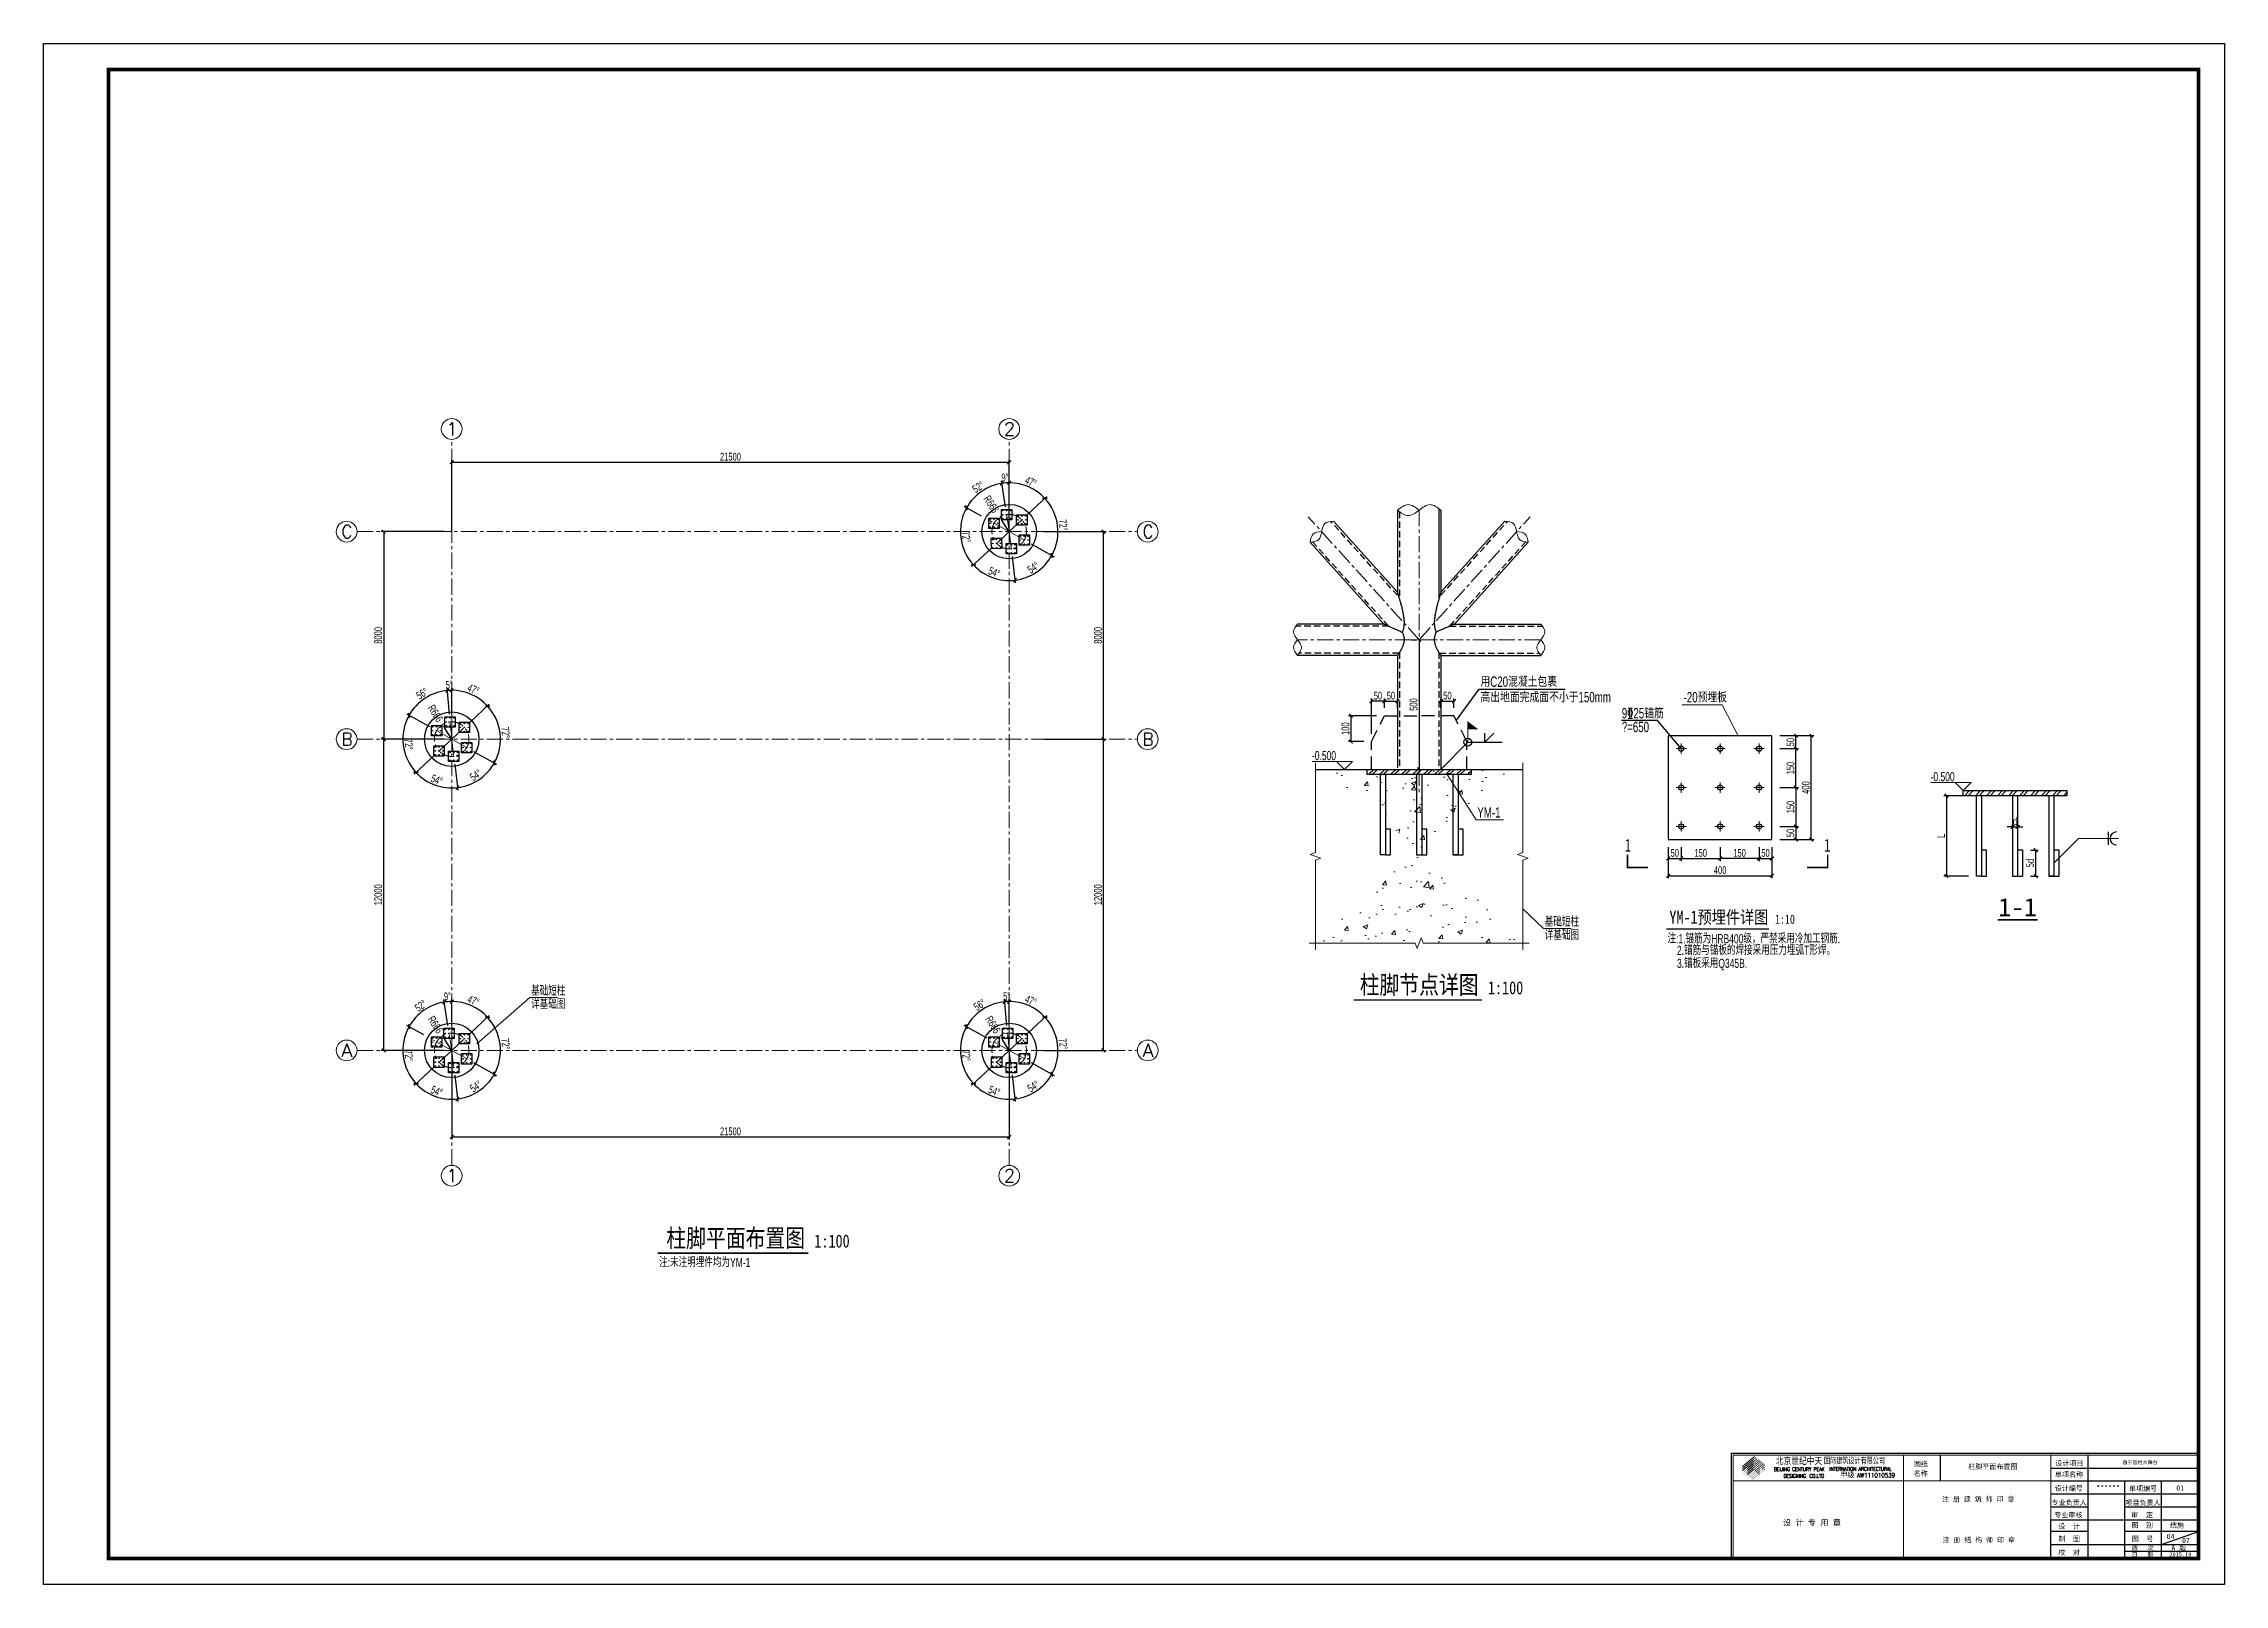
# Model space of a CAD drawing. Header units: millimetres. Extents: x -5285 to 713586, y 0 to 59400.
# Drawn here: x 357138 to 441238, y 0 to 59400 of the extents above; entities that cross this region are included whole.
import ezdxf
from ezdxf.enums import TextEntityAlignment as Align

# ---------------------------------------------------------------- set-up
doc = ezdxf.new("R2010")
doc.units = ezdxf.units.MM
doc.header["$LTSCALE"] = 1000
doc.header["$PDSIZE"] = 300
for name, pattern in [('CENTER', [2, 1.25, -0.25, 0.25, -0.25]), ('DASHED', [0.75, 0.5, -0.25]), ('DOTE', [2.42, 2, -0.2, 0.02, -0.2])]:
    doc.linetypes.add(name, pattern=pattern)
doc.layers.get('0').update_dxf_attribs({"lineweight": 15})
doc.layers.get('DEFPOINTS').update_dxf_attribs({"color": 252, "lineweight": 15})
for name, color, linetype in [('A_FG', 130, 'Continuous'), ('PUB_TITLE', 4, 'Continuous'), ('PUB_WALL', 255, 'Continuous')]:
    doc.layers.add(name, color=color, linetype=linetype)
for name, color, linetype, lineweight in [('BBEAM', 4, 'Continuous', 30), ('BL2', 60, 'Continuous', 30), ('CConc', 2, 'Continuous', 30), ('TD-Dash', 9, 'DASHED', 30), ('TD-DIM', 7, 'Continuous', 15), ('TD-DOTE', 252, 'CENTER', 15), ('TD-TEXT', 2, 'Continuous', 15), ('X-DASH', 249, 'DASHED', 30), ('X-DIM', 251, 'Continuous', 18), ('X-紧固件', 216, 'Continuous', 30), ('YM预埋件', 224, 'Continuous', 30)]:
    doc.layers.add(name, color=color, linetype=linetype, lineweight=lineweight)
doc.layers.add('TD-HATCH', color=98, linetype='Continuous', lineweight=15, transparency=0.4)
doc.styles.add('-黑体', font='simhei.ttf', dxfattribs={"width": 0.8})
doc.styles.add('CC', font='simplex', dxfattribs={"bigfont": 'hztxt'})
doc.styles.add('COMPLEX', font='COMPLEX')
doc.styles.add('S1', font='simplex', dxfattribs={"width": 0.8, "height": 800})
doc.styles.add('T&D', font='haiwenrs.shx', dxfattribs={"width": 0.7, "bigfont": 'hztxt.shx'})
doc.styles.add('TITLE', font='simhei.ttf', dxfattribs={"width": 0.8})
doc.styles.add('TK', font='complex.shx', dxfattribs={"width": 0.75, "bigfont": 'hztxt.shx'})
doc.styles.add('图框', font='simhei.ttf')
doc.dimstyles.new('T&D100', dxfattribs={"dimscale": 100, "dimtxt": 3, "dimasz": 2, "dimexe": 1, "dimexo": 3, "dimtad": 1, "dimdec": 0, "dimzin": 0, "dimdsep": 46, "dimtxsty": 'T&D', "dimblk": 'ARCHTICK', "dimcen": 0.09, "dimclrt": 2, "dimadec": 0, "dimazin": 0, "dimtfac": 1, "dimtdec": 0, "dimtix": 1, "dimtmove": 2, "dimatfit": 0, "dimfxl": 1, "dimtolj": 1, "dimtzin": 0, "dimarcsym": 0})
doc.dimstyles.new('T&D100-10', dxfattribs={"dimscale": 100, "dimtxt": 3, "dimasz": 2, "dimexe": 1, "dimexo": 3, "dimtad": 1, "dimdec": 0, "dimlfac": 0.1, "dimzin": 0, "dimdsep": 46, "dimtxsty": 'T&D', "dimblk": 'ARCHTICK', "dimcen": 0.09, "dimclrt": 2, "dimadec": 0, "dimazin": 0, "dimtfac": 1, "dimtdec": 0, "dimtix": 1, "dimtmove": 2, "dimatfit": 0, "dimfxl": 1, "dimtolj": 1, "dimtzin": 0, "dimarcsym": 0})

msp = doc.modelspace()

# ---------------------------------------------------------------- texts
at = {"style": '图框'}
for s, p in [('柱脚平面布置图', (431363, 4444.6)), ('04', (439009.6, 1755.1))]:
    msp.add_text(s, height=193.66, dxfattribs=at).set_placement(p)
at = {"layer": 'TD-TEXT', "ltscale": 0.5, "style": 'T&D', "width": 0.7}
for s, p in [('用C20混凝土包裹', (412549.4, 34602)), ('高出地面完成面不小于150mm', (412549.4, 34006.3)), ('9%%13325锚筋', (417998.5, 33385.7)), ('-20预埋板', (420382.5, 34001)), ('%%154=650', (417998.5, 32856.3)), ('YM-1', (412429.1, 29561.2))]:
    msp.add_text(s, height=400, dxfattribs=at).set_placement(p)
at = {"layer": 'TD-TEXT'}
for s, height, style, width, p in [('基础短柱', 350, 'T&D', 0.7, (415026.7, 25360.9)), ('详基础图', 350, 'T&D', 0.7, (415026.7, 24847.3)), ('基础短柱', 350, 'T&D', 0.7, (375935.4, 22701.7)), ('1:100', 500, 'TITLE', 0.8, (412838.4, 22751.2)), ('详基础图', 350, 'T&D', 0.7, (375935.4, 22188.1)), ('1:100', 500, 'TITLE', 0.8, (386861.7, 12986.1)), ('注:未注明埋件均为YM-1', 350, 'T&D', 0.7, (380872.5, 12235.7))]:
    msp.add_text(s, height=height, dxfattribs=dict(at, style=style, width=width)).set_placement(p)
at = {"layer": 'TD-TEXT', "style": 'TITLE', "width": 0.8}
for s, p in [('柱脚节点详图', (412477.5, 22765.6)), ('柱脚平面布置图', (386500.8, 13000.5))]:
    msp.add_text(s, height=700, dxfattribs=at).set_placement(p, align=Align.RIGHT)
at = {"layer": 'X-DIM', "style": 'TITLE'}
for s, width, p in [('1', 0.7, (418356.5, 28243.5)), ('1', 0.7, (426046, 28243.5)), ('YM-1预埋件详图', 0.8, (423650.1, 25474.4))]:
    msp.add_text(s, height=500, dxfattribs=dict(at, width=width)).set_placement(p, align=Align.RIGHT)
at = {"layer": 'X-DIM'}
for s, style, width, p in [('1:10', 'TITLE', 0.8, (423910.9, 25467.6)), ('注:1.锚筋为HRB400级，严禁采用冷加工钢筋.', 'T&D', 0.7, (419761.5, 24717.5)), ('2.锚筋与锚板的焊接采用压力埋弧T形焊。', 'T&D', 0.7, (420127.1, 24268.8)), ('3.锚板采用Q345B.', 'T&D', 0.7, (420127.1, 23768.8))]:
    msp.add_text(s, height=350, dxfattribs=dict(at, style=style, width=width)).set_placement(p)

# ---------------------------------------------------------------- blocks, each defined once
blk = doc.blocks.new('A$C6C48201D')
at = {"layer": 'A_FG'}
h = blk.add_hatch(color=256, dxfattribs=at)
h.paths.add_polyline_path([(98259, -82250), (98259, -82331), (99002, -81715), (98963, -81685), (98913, -81731), (98913, -81707)])
h.paths.add_polyline_path([(99077, -81773), (99042, -81746), (98918, -81853), (98916, -81826), (98260, -82369), (98260, -82450)])
h.paths.add_polyline_path([(98260, -82487), (98261, -82572), (99151, -81830), (99116, -81803), (98915, -81978), (98913, -81947)])
h.paths.add_polyline_path([(99229, -81890), (99194, -81863), (98920, -82104), (98918, -82062), (98552, -82368), (98552, -82430), (98316, -82626), (98331, -82639)])
h.paths.add_polyline_path([(99304, -81948), (99268, -81920), (98922, -82209), (98919, -82187), (98552, -82490), (98552, -82552), (98391, -82684), (98406, -82696)])
h.paths.add_polyline_path([(98552, -82616), (98552, -82676), (98465, -82741), (98481, -82753), (99377, -82005), (99344, -81979), (98920, -82333), (98918, -82308)])
h.paths.add_polyline_path([(99452, -82063), (99419, -82037), (98920, -82458), (98916, -82427), (98552, -82729), (98552, -82809)])
h.paths.add_polyline_path([(98952, -82546), (98970, -82568), (98617, -82858), (98630, -82868), (99531, -82123), (99494, -82095)])
h.paths.add_polyline_path([(99567, -82214), (99567, -82156), (99324, -82359), (99340, -82380), (99289, -82423), (99284, -82389), (99027, -82601), (99044, -82625), (98690, -82914), (98704, -82925)])
h.paths.add_polyline_path([(99566, -82332), (99566, -82275), (99395, -82418), (99412, -82441), (99286, -82544), (99284, -82512), (99100, -82659), (99121, -82684), (98767, -82973), (98781, -82984)])
h.paths.add_polyline_path([(99171, -82718), (99196, -82736), (98840, -83029), (98856, -83042), (99566, -82446), (99566, -82395), (99469, -82474), (99488, -82495), (99287, -82663), (99286, -82627)])
h.paths.add_polyline_path([(99270, -82760), (99256, -82761), (99253, -82791), (99280, -82793), (99286, -82792), (99288, -82751), (99271, -82750)], flags=17)
h.paths.add_polyline_path([(99568, -82519), (99558, -82513), (99541, -82534), (99558, -82557), (99570, -82537)])
at = {"layer": 'PUB_TITLE'}
for p, q in [((109714, -81626), (109714, -83119)), ((118249, -81626), (118249, -87600)), ((116115, -82372), (124650, -82372)), ((116115, -83119), (124650, -83119)), ((120383, -87600), (120383, -83119)), ((122517, -87600), (122517, -83119)), ((116115, -83866), (124650, -83866)), ((116115, -84613), (118249, -84613)), ((116115, -87600), (116115, -85360)), ((116115, -85360), (124650, -85360)), ((120383, -84613), (124650, -84613)), ((118249, -86047), (116115, -86047)), ((116115, -86794), (124650, -86794)), ((124650, -86047), (120383, -86047)), ((124650, -87197), (120383, -87197))]:
    blk.add_line(p, q, dxfattribs=at)
blk.add_lwpolyline([(0, -89100), (0, 0), (126150, 0), (126150, -89100)], close=True, dxfattribs=at)
at = {"layer": 'PUB_TITLE', "const_width": 210}
blk.add_lwpolyline([(3750, -87600), (124650, -87600), (124650, -1500), (3750, -1500)], close=True, dxfattribs=at)
at = {"layer": 'PUB_TITLE'}
blk.add_lwpolyline([(97632, -87600), (97632, -81519), (124650, -81519)], dxfattribs=at)
at = {"layer": 'PUB_TITLE', "const_width": 53.3}
for points in [[(97739, -87600), (97739, -81626), (124650, -81626)], [(107581, -87600), (107581, -81626)], [(109714, -83119), (109714, -81626)], [(116115, -87600), (116115, -81626)], [(97739, -83119), (116115, -83119)], [(116115, -83119), (124650, -83119)]]:
    blk.add_lwpolyline(points, dxfattribs=at)
at = {"layer": 'PUB_WALL'}
blk.add_line((122517, -86794), (124650, -86047), dxfattribs=at)
for s, height, style, width, p in [('北京世纪中天', 400.1, '-黑体', 0.8, (100197, -82154)), ('国际建筑设计有限公司', 360.1, '-黑体', 0.7, (102987, -82118)), ('BEIJING CENTURY PEAK', 213.37, 'TK', 0.75, (100099, -82547)), (' DESIGNING ', 213.37, 'TK', 0.75, (100519, -82936)), ('CO.LTD', 213.4, 'TK', 0.75, (102143, -82933)), ('INTERNATION ARCHITECTURAL', 213.37, 'TK', 0.75, (103304, -82531)), ('AW111010539', 260.86, 'S1', 0.8, (104894, -82921))]:
    blk.add_text(s, height=height, dxfattribs=dict(style=style, width=width)).set_placement(p)
at = {"color": 1, "style": '图框'}
for s, height, p in [('图纸', 290.5, (108180, -82287)), ('设计项目', 290.5, (116371, -82238)), ('名称', 290.5, (108180, -82832)), ('单项名称', 290.5, (116351, -82889)), ('专业负责人', 290.5, (116152, -84513)), ('设计编号', 290.5, (116335, -83687)), ('项目负责人', 290.5, (120426, -84522)), ('单项编号', 290.5, (120637, -83701)), ('专业审核', 290.5, (116317, -85232)), ('设', 290, (116544, -85880)), ('计', 290, (117384, -85880)), ('审  定', 290.5, (120756, -85231)), ('图', 290, (120774, -85824)), ('别', 290, (121614, -85824)), ('制', 290, (116554, -86606)), ('图', 290, (117394, -86606)), ('版', 249, (120799, -87116)), ('图', 290, (120792, -86616)), ('号', 290, (121632, -86616)), ('次', 249, (121699, -87116)), ('校', 290, (116540, -87397)), ('对', 290, (117380, -87397)), ('日', 249, (120782, -87504)), ('期', 249, (121683, -87504))]:
    blk.add_text(s, height=height, dxfattribs=at).set_placement(p)
for s, height, style, p in [('西宁百姓大舞台', 209.1, '图框', (120247, -82145)), ('甲级', 304.3, 'CC', (103931, -82944)), ('******', 290.5, '图框', (118744, -83666)), ('01', 290.5, '图框', (123369, -83666)), ('结施', 290.5, '图框', (123002, -85827)), ('A 版', 290.5, '图框', (123082, -87137)), ('07', 290.5, '图框', (123700, -86702)), ('2015.10', 232.4, '图框', (122969, -87479))]:
    blk.add_text(s, height=height, dxfattribs=dict(style=style)).set_placement(p)
at = {"color": 6, "style": '图框'}
for s, height, p in [('注', 290, (109819, -84320)), ('册', 290, (110449, -84320)), ('建', 290, (111079, -84320)), ('筑', 290, (111709, -84320)), ('师', 290, (112339, -84320)), ('印', 290, (112970, -84320)), ('章', 290, (113600, -84320)), ('设', 332, (100620, -85700)), ('计', 332, (101340, -85700)), ('专', 332, (102060, -85700)), ('用', 332, (102781, -85700)), ('章', 332, (103501, -85700)), ('注', 290, (109845, -86672)), ('册', 290, (110476, -86672)), ('结', 290, (111106, -86672)), ('构', 290, (111736, -86672)), ('师', 290, (112366, -86672)), ('印', 290, (112996, -86672)), ('章', 290, (113627, -86672))]:
    blk.add_text(s, height=height, dxfattribs=at).set_placement(p)
blk = doc.blocks.new('_ArchTick')
at = {"color": 0, "linetype": 'ByBlock', "const_width": 0.25}
blk.add_lwpolyline([(-0.35, -0.35), (0.35, 0.35)], dxfattribs=at)
blk = doc.blocks.new('*D134')
at = {"layer": 'DEFPOINTS', "color": 0, "ltscale": 0.5, "transparency": 16777216}
for p in [(372875, 20586), (394375, 20586), (394375, 17250)]:
    blk.add_point(p, dxfattribs=at)
at = {"layer": 'TD-DIM', "color": 0, "lineweight": -2, "ltscale": 0.5, "transparency": 16777216}
for p, q in [((372875, 20286), (372875, 17150)), ((394375, 20286), (394375, 17150)), ((372875, 17250), (394375, 17250))]:
    blk.add_line(p, q, dxfattribs=at)
at = {"layer": 'TD-DIM', "color": 0, "lineweight": -2, "ltscale": 0.5, "transparency": 16777216, "xscale": 200, "yscale": 200, "zscale": 200, "rotation": 180}
blk.add_blockref('_ArchTick', (372875, 17250), dxfattribs=at)
at = {"layer": 'TD-DIM', "color": 0, "lineweight": -2, "ltscale": 0.5, "transparency": 16777216, "xscale": 200, "yscale": 200, "zscale": 200}
blk.add_blockref('_ArchTick', (394375, 17250), dxfattribs=at)
at = {"layer": 'TD-DIM', "color": 2, "ltscale": 0.5, "transparency": 16777216, "insert": (383625, 17462), "char_height": 300, "attachment_point": 5, "style": 'T&D'}
blk.add_mtext('\\A1;21500', dxfattribs=at)
blk = doc.blocks.new('*D135')
at = {"layer": 'DEFPOINTS', "color": 0, "ltscale": 0.5, "transparency": 16777216}
for p in [(395409, 32586), (398013, 32586), (395409, 20586)]:
    blk.add_point(p, dxfattribs=at)
at = {"layer": 'TD-DIM', "color": 0, "lineweight": -2, "ltscale": 0.5, "transparency": 16777216}
for p, q in [((395709, 32586), (398113, 32586)), ((398013, 20586), (398013, 32586)), ((395709, 20586), (398113, 20586))]:
    blk.add_line(p, q, dxfattribs=at)
at = {"layer": 'TD-DIM', "color": 0, "lineweight": -2, "ltscale": 0.5, "transparency": 16777216, "xscale": 200, "yscale": 200, "zscale": 200}
for p, rotation in [((398013, 32586), 90), ((398013, 20586), 270)]:
    blk.add_blockref('_ArchTick', p, dxfattribs=dict(at, rotation=rotation))
at = {"layer": 'TD-DIM', "color": 2, "ltscale": 0.5, "transparency": 16777216, "insert": (397800, 26586), "char_height": 300, "attachment_point": 5, "rotation": 90, "style": 'T&D'}
blk.add_mtext('\\A1;12000', dxfattribs=at)
blk = doc.blocks.new('*D136')
at = {"layer": 'DEFPOINTS', "color": 0, "ltscale": 0.5, "transparency": 16777216}
for p in [(370253, 32586), (372875, 32586), (372875, 20586)]:
    blk.add_point(p, dxfattribs=at)
at = {"layer": 'TD-DIM', "color": 0, "lineweight": -2, "ltscale": 0.5, "transparency": 16777216}
for p, q in [((372575, 32586), (370153, 32586)), ((370253, 20586), (370253, 32586)), ((372575, 20586), (370153, 20586))]:
    blk.add_line(p, q, dxfattribs=at)
at = {"layer": 'TD-DIM', "color": 0, "lineweight": -2, "ltscale": 0.5, "transparency": 16777216, "xscale": 200, "yscale": 200, "zscale": 200}
for p, rotation in [((370253, 32586), 90), ((370253, 20586), 270)]:
    blk.add_blockref('_ArchTick', p, dxfattribs=dict(at, rotation=rotation))
at = {"layer": 'TD-DIM', "color": 2, "ltscale": 0.5, "transparency": 16777216, "insert": (370040, 26586), "char_height": 300, "attachment_point": 5, "rotation": 90, "style": 'T&D'}
blk.add_mtext('\\A1;12000', dxfattribs=at)
blk = doc.blocks.new('*D137')
at = {"layer": 'DEFPOINTS', "color": 0, "ltscale": 0.5, "transparency": 16777216}
for p in [(395409, 40586), (398013, 40586), (395409, 32586)]:
    blk.add_point(p, dxfattribs=at)
at = {"layer": 'TD-DIM', "color": 0, "lineweight": -2, "ltscale": 0.5, "transparency": 16777216}
for p, q in [((395709, 40586), (398113, 40586)), ((398013, 32586), (398013, 40586)), ((395709, 32586), (398113, 32586))]:
    blk.add_line(p, q, dxfattribs=at)
at = {"layer": 'TD-DIM', "color": 0, "lineweight": -2, "ltscale": 0.5, "transparency": 16777216, "xscale": 200, "yscale": 200, "zscale": 200}
for p, rotation in [((398013, 40586), 90), ((398013, 32586), 270)]:
    blk.add_blockref('_ArchTick', p, dxfattribs=dict(at, rotation=rotation))
at = {"layer": 'TD-DIM', "color": 2, "ltscale": 0.5, "transparency": 16777216, "insert": (397800, 36586), "char_height": 300, "attachment_point": 5, "rotation": 90, "style": 'T&D'}
blk.add_mtext('\\A1;8000', dxfattribs=at)
blk = doc.blocks.new('TD_轴线')
at = {"layer": 'TD-DOTE', "color": 1, "linetype": 'Continuous'}
blk.add_circle((0, 0), 4, dxfattribs=at)
at = {"layer": 'TD-DOTE', "color": 1, "linetype": 'Continuous', "style": 'COMPLEX'}
blk.add_attdef('A', text='', height=5, dxfattribs=at).set_placement((-2.03, -2.51), (2.25, -2.51), align=Align.FIT)
blk = doc.blocks.new('*D138')
at = {"layer": 'DEFPOINTS', "color": 0, "ltscale": 0.5, "transparency": 16777216}
for p in [(394375, 43261), (394375, 40586), (372875, 40286)]:
    blk.add_point(p, dxfattribs=at)
at = {"layer": 'TD-DIM', "color": 0, "lineweight": -2, "ltscale": 0.5, "transparency": 16777216}
for p, q in [((372875, 40586), (372875, 43361)), ((372875, 43261), (394375, 43261)), ((394375, 40886), (394375, 43361))]:
    blk.add_line(p, q, dxfattribs=at)
at = {"layer": 'TD-DIM', "color": 0, "lineweight": -2, "ltscale": 0.5, "transparency": 16777216, "xscale": 200, "yscale": 200, "zscale": 200, "rotation": 180}
blk.add_blockref('_ArchTick', (372875, 43261), dxfattribs=at)
at = {"layer": 'TD-DIM', "color": 0, "lineweight": -2, "ltscale": 0.5, "transparency": 16777216, "xscale": 200, "yscale": 200, "zscale": 200}
blk.add_blockref('_ArchTick', (394375, 43261), dxfattribs=at)
at = {"layer": 'TD-DIM', "color": 2, "ltscale": 0.5, "transparency": 16777216, "insert": (383625, 43473), "char_height": 300, "attachment_point": 5, "style": 'T&D'}
blk.add_mtext('\\A1;21500', dxfattribs=at)
blk = doc.blocks.new('*D139')
at = {"layer": 'DEFPOINTS', "color": 0, "ltscale": 0.5, "transparency": 16777216}
for p in [(372875, 40586), (370253, 32586), (372875, 32586)]:
    blk.add_point(p, dxfattribs=at)
at = {"layer": 'TD-DIM', "color": 0, "lineweight": -2, "ltscale": 0.5, "transparency": 16777216}
for p, q in [((372575, 40586), (370153, 40586)), ((370253, 40586), (370253, 32586)), ((372575, 32586), (370153, 32586))]:
    blk.add_line(p, q, dxfattribs=at)
at = {"layer": 'TD-DIM', "color": 0, "lineweight": -2, "ltscale": 0.5, "transparency": 16777216, "xscale": 200, "yscale": 200, "zscale": 200}
for p, rotation in [((370253, 40586), 90), ((370253, 32586), 270)]:
    blk.add_blockref('_ArchTick', p, dxfattribs=dict(at, rotation=rotation))
at = {"layer": 'TD-DIM', "color": 2, "ltscale": 0.5, "transparency": 16777216, "insert": (370040, 36586), "char_height": 300, "attachment_point": 5, "rotation": 90, "style": 'T&D'}
blk.add_mtext('\\A1;8000', dxfattribs=at)
blk = doc.blocks.new('A$C03991477')
at = {"layer": 'X-紧固件', "ltscale": 0.5}
blk.add_lwpolyline([(-200, 200), (200, 200), (200, -200), (-200, -200)], close=True, dxfattribs=at)
for centre in [(-150, 150), (-150, 0), (0, 150), (0, 0), (150, 150), (150, 0), (-150, -150), (0, -150), (150, -150)]:
    blk.add_circle(centre, 10, dxfattribs=at)
blk = doc.blocks.new('*D142')
at = {"layer": 'DEFPOINTS', "color": 0, "ltscale": 0.5, "transparency": 16777216}
for p in [(372047, 22276), (372063, 21039), (372774, 21244), (372875, 20586), (372875, 20586)]:
    blk.add_point(p, dxfattribs=at)
at = {"layer": 'TD-DIM', "color": 0, "lineweight": -2, "ltscale": 0.5, "transparency": 16777216}
for p, q in [((372728, 21541), (372574, 22545)), ((371801, 21185), (371144, 21552))]:
    blk.add_line(p, q, dxfattribs=at)
blk.add_arc((372875, 20586), 1882, 98.73079, 150.83239, dxfattribs=at)
at = {"layer": 'TD-DIM', "color": 0, "lineweight": -2, "ltscale": 0.5, "transparency": 16777216, "xscale": 200, "yscale": 200, "zscale": 200}
for p, rotation in [((372589, 22446), 8.730785693203895), ((371231, 21503), 240.8323866204229)]:
    blk.add_blockref('_ArchTick', p, dxfattribs=dict(at, rotation=rotation))
at = {"layer": 'TD-DIM', "color": 2, "ltscale": 0.5, "transparency": 16777216, "insert": (371680, 22306), "char_height": 300, "attachment_point": 5, "rotation": 34.78159, "style": 'T&D'}
blk.add_mtext('\\A1;52°', dxfattribs=at)
blk = doc.blocks.new('*D143')
at = {"layer": 'DEFPOINTS', "color": 0, "ltscale": 0.5, "transparency": 16777216}
for p in [(373363, 21039), (372875, 20586), (372875, 20586), (373456, 20261), (374750, 20417)]:
    blk.add_point(p, dxfattribs=at)
at = {"layer": 'TD-DIM', "color": 0, "lineweight": -2, "ltscale": 0.5, "transparency": 16777216}
for p, q in [((373582, 21244), (374326, 21936)), ((373718, 20115), (374606, 19620))]:
    blk.add_line(p, q, dxfattribs=at)
blk.add_arc((372875, 20586), 1882, 330.83239, 42.92997, dxfattribs=at)
at = {"layer": 'TD-DIM', "color": 0, "lineweight": -2, "ltscale": 0.5, "transparency": 16777216, "xscale": 200, "yscale": 200, "zscale": 200}
for p, rotation in [((374253, 21868), 132.9299699449212), ((374518, 19668), 240.8323866204234)]:
    blk.add_blockref('_ArchTick', p, dxfattribs=dict(at, rotation=rotation))
at = {"layer": 'TD-DIM', "color": 2, "ltscale": 0.5, "transparency": 16777216, "insert": (374955, 20837), "char_height": 300, "attachment_point": 5, "rotation": 276.88118, "style": 'T&D'}
blk.add_mtext('\\A1;72°', dxfattribs=at)
blk = doc.blocks.new('*D144')
at = {"layer": 'DEFPOINTS', "color": 0, "ltscale": 0.5, "transparency": 16777216}
for p in [(372875, 20586), (372875, 20586), (373456, 20261), (372954, 19924), (373665, 18877)]:
    blk.add_point(p, dxfattribs=at)
at = {"layer": 'TD-DIM', "color": 0, "lineweight": -2, "ltscale": 0.5, "transparency": 16777216}
for p, q in [((372990, 19627), (373110, 18618)), ((373718, 20115), (374606, 19620))]:
    blk.add_line(p, q, dxfattribs=at)
blk.add_arc((372875, 20586), 1882, 276.81139, 330.83239, dxfattribs=at)
at = {"layer": 'TD-DIM', "color": 0, "lineweight": -2, "ltscale": 0.5, "transparency": 16777216, "xscale": 200, "yscale": 200, "zscale": 200}
for p, rotation in [((374518, 19668), 60.83238662042005), ((373098, 18717), 186.8113915926087)]:
    blk.add_blockref('_ArchTick', p, dxfattribs=dict(at, rotation=rotation))
at = {"layer": 'TD-DIM', "color": 2, "ltscale": 0.5, "transparency": 16777216, "insert": (373804, 19199), "char_height": 300, "attachment_point": 5, "rotation": 33.82189, "style": 'T&D'}
blk.add_mtext('\\A1;54°', dxfattribs=at)
blk = doc.blocks.new('*D145')
at = {"layer": 'DEFPOINTS', "color": 0, "ltscale": 0.5, "transparency": 16777216}
for p in [(372875, 20586), (372875, 20586), (372387, 20132), (372954, 19924), (371959, 18941)]:
    blk.add_point(p, dxfattribs=at)
at = {"layer": 'TD-DIM', "color": 0, "lineweight": -2, "ltscale": 0.5, "transparency": 16777216}
for p, q in [((372168, 19928), (371424, 19236)), ((372990, 19627), (373110, 18618))]:
    blk.add_line(p, q, dxfattribs=at)
blk.add_arc((372875, 20586), 1882, 222.92997, 276.81139, dxfattribs=at)
at = {"layer": 'TD-DIM', "color": 0, "lineweight": -2, "ltscale": 0.5, "transparency": 16777216, "xscale": 200, "yscale": 200, "zscale": 200}
for p, rotation in [((371497, 19304), 132.9299699449265), ((373098, 18717), 6.811391592608116)]:
    blk.add_blockref('_ArchTick', p, dxfattribs=dict(at, rotation=rotation))
at = {"layer": 'TD-DIM', "color": 2, "ltscale": 0.5, "transparency": 16777216, "insert": (372300, 19018), "char_height": 300, "attachment_point": 5, "rotation": 339.87068, "style": 'T&D'}
blk.add_mtext('\\A1;54°', dxfattribs=at)
blk = doc.blocks.new('*D146')
at = {"layer": 'DEFPOINTS', "color": 0, "ltscale": 0.5, "transparency": 16777216}
for p in [(372063, 21039), (371000, 20754), (372875, 20586), (372875, 20586), (372387, 20132)]:
    blk.add_point(p, dxfattribs=at)
at = {"layer": 'TD-DIM', "color": 0, "lineweight": -2, "ltscale": 0.5, "transparency": 16777216}
for p, q in [((371801, 21185), (371144, 21552)), ((372168, 19928), (371424, 19236))]:
    blk.add_line(p, q, dxfattribs=at)
blk.add_arc((372875, 20586), 1882, 150.83239, 222.92997, dxfattribs=at)
at = {"layer": 'TD-DIM', "color": 0, "lineweight": -2, "ltscale": 0.5, "transparency": 16777216, "xscale": 200, "yscale": 200, "zscale": 200}
for p, rotation in [((371231, 21503), 60.83238662042673), ((371497, 19304), 312.9299699449226)]:
    blk.add_blockref('_ArchTick', p, dxfattribs=dict(at, rotation=rotation))
at = {"layer": 'TD-DIM', "color": 2, "ltscale": 0.5, "transparency": 16777216, "insert": (371217, 20386), "char_height": 300, "attachment_point": 5, "rotation": 276.88118, "style": 'T&D'}
blk.add_mtext('\\A1;72°', dxfattribs=at)
blk = doc.blocks.new('*D148')
at = {"layer": 'DEFPOINTS', "color": 0, "ltscale": 0.5, "transparency": 16777216}
for p in [(372117, 34309), (372293, 32910), (372815, 33249, 0), (372875, 32586), (372875, 32586)]:
    blk.add_point(p, dxfattribs=at)
at = {"layer": 'TD-DIM', "color": 0, "lineweight": -2, "ltscale": 0.5, "transparency": 16777216}
for p, q in [((372787, 33548), (372695, 34560)), ((372031, 33057), (371144, 33552))]:
    blk.add_line(p, q, dxfattribs=at)
blk.add_arc((372875, 32586), 1882, 95.20539, 150.83237, dxfattribs=at)
at = {"layer": 'TD-DIM', "color": 0, "lineweight": -2, "ltscale": 0.5, "transparency": 16777216, "xscale": 200, "yscale": 200, "zscale": 200}
for p, rotation in [((372704, 34460), 5.205386007436067), ((371231, 33503), 240.8323740408637)]:
    blk.add_blockref('_ArchTick', p, dxfattribs=dict(at, rotation=rotation))
at = {"layer": 'TD-DIM', "color": 2, "ltscale": 0.5, "transparency": 16777216, "insert": (371734, 34342), "char_height": 300, "attachment_point": 5, "rotation": 33.01888, "style": 'T&D'}
blk.add_mtext('\\A1;56°', dxfattribs=at)
blk = doc.blocks.new('*D149')
at = {"layer": 'DEFPOINTS', "color": 0, "ltscale": 0.5, "transparency": 16777216}
for p in [(372293, 32910), (371000, 32754), (372387, 32132, 0), (372875, 32586), (372875, 32586)]:
    blk.add_point(p, dxfattribs=at)
at = {"layer": 'TD-DIM', "color": 0, "lineweight": -2, "ltscale": 0.5, "transparency": 16777216}
for p, q in [((372031, 33057), (371144, 33552)), ((372168, 31928), (371424, 31236))]:
    blk.add_line(p, q, dxfattribs=at)
blk.add_arc((372875, 32586), 1882, 150.83237, 222.92994, dxfattribs=at)
at = {"layer": 'TD-DIM', "color": 0, "lineweight": -2, "ltscale": 0.5, "transparency": 16777216, "xscale": 200, "yscale": 200, "zscale": 200}
for p, rotation in [((371231, 33503), 60.8323740408625), ((371497, 31304), 312.929943580618)]:
    blk.add_blockref('_ArchTick', p, dxfattribs=dict(at, rotation=rotation))
at = {"layer": 'TD-DIM', "color": 2, "ltscale": 0.5, "transparency": 16777216, "insert": (371217, 32386), "char_height": 300, "attachment_point": 5, "rotation": 276.88116, "style": 'T&D'}
blk.add_mtext('\\A1;72°', dxfattribs=at)
blk = doc.blocks.new('*D150')
at = {"layer": 'DEFPOINTS', "color": 0, "ltscale": 0.5, "transparency": 16777216}
for p in [(372387, 32132, 0), (372875, 32586), (372875, 32586), (372954, 31924, 0), (371959, 30941)]:
    blk.add_point(p, dxfattribs=at)
at = {"layer": 'TD-DIM', "color": 0, "lineweight": -2, "ltscale": 0.5, "transparency": 16777216}
for p, q in [((372168, 31928), (371424, 31236)), ((372990, 31627), (373110, 30618))]:
    blk.add_line(p, q, dxfattribs=at)
blk.add_arc((372875, 32586), 1882, 222.92994, 276.81138, dxfattribs=at)
at = {"layer": 'TD-DIM', "color": 0, "lineweight": -2, "ltscale": 0.5, "transparency": 16777216, "xscale": 200, "yscale": 200, "zscale": 200}
for p, rotation in [((371497, 31304), 132.9299435806187), ((373098, 30717), 6.81137985100051)]:
    blk.add_blockref('_ArchTick', p, dxfattribs=dict(at, rotation=rotation))
at = {"layer": 'TD-DIM', "color": 2, "ltscale": 0.5, "transparency": 16777216, "insert": (372300, 31018), "char_height": 300, "attachment_point": 5, "rotation": 339.87066, "style": 'T&D'}
blk.add_mtext('\\A1;54°', dxfattribs=at)
blk = doc.blocks.new('*D151')
at = {"layer": 'DEFPOINTS', "color": 0, "ltscale": 0.5, "transparency": 16777216}
for p in [(372875, 32586), (372875, 32586), (373456, 32261), (372954, 31924, 0), (373665, 30877)]:
    blk.add_point(p, dxfattribs=at)
at = {"layer": 'TD-DIM', "color": 0, "lineweight": -2, "ltscale": 0.5, "transparency": 16777216}
for p, q in [((373718, 32115), (374606, 31620)), ((372990, 31627), (373110, 30618))]:
    blk.add_line(p, q, dxfattribs=at)
blk.add_arc((372875, 32586), 1882, 276.81138, 330.8324, dxfattribs=at)
at = {"layer": 'TD-DIM', "color": 0, "lineweight": -2, "ltscale": 0.5, "transparency": 16777216, "xscale": 200, "yscale": 200, "zscale": 200}
for p, rotation in [((374518, 31668), 60.83239919999279), ((373098, 30717), 186.8113798510016)]:
    blk.add_blockref('_ArchTick', p, dxfattribs=dict(at, rotation=rotation))
at = {"layer": 'TD-DIM', "color": 2, "ltscale": 0.5, "transparency": 16777216, "insert": (373804, 31199), "char_height": 300, "attachment_point": 5, "rotation": 33.82189, "style": 'T&D'}
blk.add_mtext('\\A1;54°', dxfattribs=at)
blk = doc.blocks.new('*D147')
at = {"layer": 'DEFPOINTS', "color": 0, "ltscale": 0.5, "transparency": 16777216}
for p in [(373363, 33039), (372875, 32586), (372875, 32586), (373456, 32261), (374750, 32417)]:
    blk.add_point(p, dxfattribs=at)
at = {"layer": 'TD-DIM', "color": 0, "lineweight": -2, "ltscale": 0.5, "transparency": 16777216}
for p, q in [((373582, 33244), (374326, 33936)), ((373718, 32115), (374606, 31620))]:
    blk.add_line(p, q, dxfattribs=at)
blk.add_arc((372875, 32586), 1882, 330.8324, 42.93, dxfattribs=at)
at = {"layer": 'TD-DIM', "color": 0, "lineweight": -2, "ltscale": 0.5, "transparency": 16777216, "xscale": 200, "yscale": 200, "zscale": 200}
for p, rotation in [((374253, 33868), 132.9299963092324), ((374518, 31668), 240.83239919999)]:
    blk.add_blockref('_ArchTick', p, dxfattribs=dict(at, rotation=rotation))
at = {"layer": 'TD-DIM', "color": 2, "ltscale": 0.5, "transparency": 16777216, "insert": (374955, 32837), "char_height": 300, "attachment_point": 5, "rotation": 276.8812, "style": 'T&D'}
blk.add_mtext('\\A1;72°', dxfattribs=at)
blk = doc.blocks.new('*D152')
at = {"layer": 'DEFPOINTS', "color": 0, "ltscale": 0.5, "transparency": 16777216}
for p in [(372779, 22466), (372774, 21244), (372875, 21252), (372875, 20586), (372875, 20586)]:
    blk.add_point(p, dxfattribs=at)
at = {"layer": 'TD-DIM', "color": 0, "lineweight": -2, "ltscale": 0.5, "transparency": 16777216}
for p, q in [((372728, 21541), (372574, 22545)), ((372875, 21552), (372875, 22568))]:
    blk.add_line(p, q, dxfattribs=at)
blk.add_arc((372875, 20586), 1882, 90, 98.73079, dxfattribs=at)
at = {"layer": 'TD-DIM', "color": 0, "lineweight": -2, "ltscale": 0.5, "transparency": 16777216, "xscale": 200, "yscale": 200, "zscale": 200}
for p, rotation in [((372589, 22446), 188.7307856932113), ((372875, 22468), 359.9999999999964)]:
    blk.add_blockref('_ArchTick', p, dxfattribs=dict(at, rotation=rotation))
at = {"layer": 'TD-DIM', "color": 2, "ltscale": 0.5, "transparency": 16777216, "insert": (372716, 22674), "char_height": 300, "attachment_point": 5, "rotation": 4.36539, "style": 'T&D'}
blk.add_mtext('\\A1;9°', dxfattribs=at)
blk = doc.blocks.new('*D153')
at = {"layer": 'DEFPOINTS', "color": 0, "ltscale": 0.5, "transparency": 16777216}
for p in [(373855, 22193), (372875, 21252), (373363, 21039), (372875, 20586), (372875, 20586)]:
    blk.add_point(p, dxfattribs=at)
at = {"layer": 'TD-DIM', "color": 0, "lineweight": -2, "ltscale": 0.5, "transparency": 16777216}
for p, q in [((372875, 21552), (372875, 22568)), ((373582, 21244), (374326, 21936))]:
    blk.add_line(p, q, dxfattribs=at)
blk.add_arc((372875, 20586), 1882, 42.92997, 90, dxfattribs=at)
at = {"layer": 'TD-DIM', "color": 0, "lineweight": -2, "ltscale": 0.5, "transparency": 16777216, "xscale": 200, "yscale": 200, "zscale": 200}
for p, rotation in [((372875, 22468), 179.9999999999959), ((374253, 21868), 312.9299699449239)]:
    blk.add_blockref('_ArchTick', p, dxfattribs=dict(at, rotation=rotation))
at = {"layer": 'TD-DIM', "color": 2, "ltscale": 0.5, "transparency": 16777216, "insert": (373711, 22506), "char_height": 300, "attachment_point": 5, "rotation": 336.46498, "style": 'T&D'}
blk.add_mtext('\\A1;47°', dxfattribs=at)
blk = doc.blocks.new('*D154')
at = {"layer": 'DEFPOINTS', "color": 0, "ltscale": 0.5, "transparency": 16777216}
for p in [(393547, 42276), (394274, 41244), (393563, 41039), (394375, 40586), (394375, 40586)]:
    blk.add_point(p, dxfattribs=at)
at = {"layer": 'TD-DIM', "color": 0, "lineweight": -2, "ltscale": 0.5, "transparency": 16777216}
for p, q in [((394228, 41541), (394074, 42545)), ((393301, 41185), (392644, 41552))]:
    blk.add_line(p, q, dxfattribs=at)
blk.add_arc((394375, 40586), 1882, 98.73079, 150.83239, dxfattribs=at)
at = {"layer": 'TD-DIM', "color": 0, "lineweight": -2, "ltscale": 0.5, "transparency": 16777216, "xscale": 200, "yscale": 200, "zscale": 200}
for p, rotation in [((394089, 42446), 8.730785693207329), ((392731, 41503), 240.8323866204237)]:
    blk.add_blockref('_ArchTick', p, dxfattribs=dict(at, rotation=rotation))
at = {"layer": 'TD-DIM', "color": 2, "ltscale": 0.5, "transparency": 16777216, "insert": (393180, 42306), "char_height": 300, "attachment_point": 5, "rotation": 34.78159, "style": 'T&D'}
blk.add_mtext('\\A1;52°', dxfattribs=at)
blk = doc.blocks.new('*D155')
at = {"layer": 'DEFPOINTS', "color": 0, "ltscale": 0.5, "transparency": 16777216}
for p in [(394375, 40586), (394375, 40586), (394863, 41039), (396250, 40417), (394956, 40261)]:
    blk.add_point(p, dxfattribs=at)
at = {"layer": 'TD-DIM', "color": 0, "lineweight": -2, "ltscale": 0.5, "transparency": 16777216}
for p, q in [((395082, 41244), (395826, 41936)), ((395218, 40115), (396106, 39620))]:
    blk.add_line(p, q, dxfattribs=at)
blk.add_arc((394375, 40586), 1882, 330.83239, 42.92997, dxfattribs=at)
at = {"layer": 'TD-DIM', "color": 0, "lineweight": -2, "ltscale": 0.5, "transparency": 16777216, "xscale": 200, "yscale": 200, "zscale": 200}
for p, rotation in [((395753, 41868), 132.9299699449242), ((396018, 39668), 240.8323866204236)]:
    blk.add_blockref('_ArchTick', p, dxfattribs=dict(at, rotation=rotation))
at = {"layer": 'TD-DIM', "color": 2, "ltscale": 0.5, "transparency": 16777216, "insert": (396455, 40837), "char_height": 300, "attachment_point": 5, "rotation": 276.88118, "style": 'T&D'}
blk.add_mtext('\\A1;72°', dxfattribs=at)
blk = doc.blocks.new('*D156')
at = {"layer": 'DEFPOINTS', "color": 0, "ltscale": 0.5, "transparency": 16777216}
for p in [(394375, 40586), (394375, 40586), (394454, 39924), (394956, 40261), (395165, 38877)]:
    blk.add_point(p, dxfattribs=at)
at = {"layer": 'TD-DIM', "color": 0, "lineweight": -2, "ltscale": 0.5, "transparency": 16777216}
for p, q in [((394490, 39627), (394610, 38618)), ((395218, 40115), (396106, 39620))]:
    blk.add_line(p, q, dxfattribs=at)
blk.add_arc((394375, 40586), 1882, 276.81139, 330.83239, dxfattribs=at)
at = {"layer": 'TD-DIM', "color": 0, "lineweight": -2, "ltscale": 0.5, "transparency": 16777216, "xscale": 200, "yscale": 200, "zscale": 200}
for p, rotation in [((396018, 39668), 60.83238662042683), ((394598, 38717), 186.8113915926065)]:
    blk.add_blockref('_ArchTick', p, dxfattribs=dict(at, rotation=rotation))
at = {"layer": 'TD-DIM', "color": 2, "ltscale": 0.5, "transparency": 16777216, "insert": (395304, 39199), "char_height": 300, "attachment_point": 5, "rotation": 33.82189, "style": 'T&D'}
blk.add_mtext('\\A1;54°', dxfattribs=at)
blk = doc.blocks.new('*D157')
at = {"layer": 'DEFPOINTS', "color": 0, "ltscale": 0.5, "transparency": 16777216}
for p in [(394375, 40586), (394375, 40586), (393887, 40132), (394454, 39924), (393459, 38941)]:
    blk.add_point(p, dxfattribs=at)
at = {"layer": 'TD-DIM', "color": 0, "lineweight": -2, "ltscale": 0.5, "transparency": 16777216}
for p, q in [((393668, 39928), (392924, 39236)), ((394490, 39627), (394610, 38618))]:
    blk.add_line(p, q, dxfattribs=at)
blk.add_arc((394375, 40586), 1882, 222.92997, 276.81139, dxfattribs=at)
at = {"layer": 'TD-DIM', "color": 0, "lineweight": -2, "ltscale": 0.5, "transparency": 16777216, "xscale": 200, "yscale": 200, "zscale": 200}
for p, rotation in [((392997, 39304), 132.9299699449176), ((394598, 38717), 6.811391592604759)]:
    blk.add_blockref('_ArchTick', p, dxfattribs=dict(at, rotation=rotation))
at = {"layer": 'TD-DIM', "color": 2, "ltscale": 0.5, "transparency": 16777216, "insert": (393800, 39018), "char_height": 300, "attachment_point": 5, "rotation": 339.87068, "style": 'T&D'}
blk.add_mtext('\\A1;54°', dxfattribs=at)
blk = doc.blocks.new('*D158')
at = {"layer": 'DEFPOINTS', "color": 0, "ltscale": 0.5, "transparency": 16777216}
for p in [(392500, 40754), (393563, 41039), (394375, 40586), (394375, 40586), (393887, 40132)]:
    blk.add_point(p, dxfattribs=at)
at = {"layer": 'TD-DIM', "color": 0, "lineweight": -2, "ltscale": 0.5, "transparency": 16777216}
for p, q in [((393301, 41185), (392644, 41552)), ((393668, 39928), (392924, 39236))]:
    blk.add_line(p, q, dxfattribs=at)
blk.add_arc((394375, 40586), 1882, 150.83239, 222.92997, dxfattribs=at)
at = {"layer": 'TD-DIM', "color": 0, "lineweight": -2, "ltscale": 0.5, "transparency": 16777216, "xscale": 200, "yscale": 200, "zscale": 200}
for p, rotation in [((392731, 41503), 60.83238662042623), ((392997, 39304), 312.9299699449228)]:
    blk.add_blockref('_ArchTick', p, dxfattribs=dict(at, rotation=rotation))
at = {"layer": 'TD-DIM', "color": 2, "ltscale": 0.5, "transparency": 16777216, "insert": (392717, 40386), "char_height": 300, "attachment_point": 5, "rotation": 276.88118, "style": 'T&D'}
blk.add_mtext('\\A1;72°', dxfattribs=at)
blk = doc.blocks.new('*D159')
at = {"layer": 'DEFPOINTS', "color": 0, "ltscale": 0.5, "transparency": 16777216}
for p in [(394279, 42466), (394274, 41244), (394375, 41252), (394375, 40586), (394375, 40586)]:
    blk.add_point(p, dxfattribs=at)
at = {"layer": 'TD-DIM', "color": 0, "lineweight": -2, "ltscale": 0.5, "transparency": 16777216}
for p, q in [((394228, 41541), (394074, 42545)), ((394375, 41552), (394375, 42568))]:
    blk.add_line(p, q, dxfattribs=at)
blk.add_arc((394375, 40586), 1882, 90, 98.73079, dxfattribs=at)
at = {"layer": 'TD-DIM', "color": 0, "lineweight": -2, "ltscale": 0.5, "transparency": 16777216, "xscale": 200, "yscale": 200, "zscale": 200}
for p, rotation in [((394089, 42446), 188.7307856932063), ((394375, 42468), 359.9999999999964)]:
    blk.add_blockref('_ArchTick', p, dxfattribs=dict(at, rotation=rotation))
at = {"layer": 'TD-DIM', "color": 2, "ltscale": 0.5, "transparency": 16777216, "insert": (394216, 42674), "char_height": 300, "attachment_point": 5, "rotation": 4.36539, "style": 'T&D'}
blk.add_mtext('\\A1;9°', dxfattribs=at)
blk = doc.blocks.new('*D160')
at = {"layer": 'DEFPOINTS', "color": 0, "ltscale": 0.5, "transparency": 16777216}
for p in [(395355, 42193), (394375, 41252), (394375, 40586), (394375, 40586), (394863, 41039)]:
    blk.add_point(p, dxfattribs=at)
at = {"layer": 'TD-DIM', "color": 0, "lineweight": -2, "ltscale": 0.5, "transparency": 16777216}
for p, q in [((394375, 41552), (394375, 42568)), ((395082, 41244), (395826, 41936))]:
    blk.add_line(p, q, dxfattribs=at)
blk.add_arc((394375, 40586), 1882, 42.92997, 90, dxfattribs=at)
at = {"layer": 'TD-DIM', "color": 0, "lineweight": -2, "ltscale": 0.5, "transparency": 16777216, "xscale": 200, "yscale": 200, "zscale": 200}
for p, rotation in [((394375, 42468), 179.9999999999939), ((395753, 41868), 312.9299699449202)]:
    blk.add_blockref('_ArchTick', p, dxfattribs=dict(at, rotation=rotation))
at = {"layer": 'TD-DIM', "color": 2, "ltscale": 0.5, "transparency": 16777216, "insert": (395211, 42506), "char_height": 300, "attachment_point": 5, "rotation": 336.46498, "style": 'T&D'}
blk.add_mtext('\\A1;47°', dxfattribs=at)
blk = doc.blocks.new('*D161')
at = {"layer": 'DEFPOINTS', "color": 0, "ltscale": 0.5, "transparency": 16777216}
for p in [(373855, 34193), (372875, 33252), (373363, 33039), (372875, 32586), (372875, 32586)]:
    blk.add_point(p, dxfattribs=at)
at = {"layer": 'TD-DIM', "color": 0, "lineweight": -2, "ltscale": 0.5, "transparency": 16777216}
for p, q in [((372875, 33552), (372875, 34568)), ((373582, 33244), (374326, 33936))]:
    blk.add_line(p, q, dxfattribs=at)
blk.add_arc((372875, 32586), 1882, 42.93, 90, dxfattribs=at)
at = {"layer": 'TD-DIM', "color": 0, "lineweight": -2, "ltscale": 0.5, "transparency": 16777216, "xscale": 200, "yscale": 200, "zscale": 200}
for p, rotation in [((372875, 34468), 180.0000000000038), ((374253, 33868), 312.9299963092338)]:
    blk.add_blockref('_ArchTick', p, dxfattribs=dict(at, rotation=rotation))
at = {"layer": 'TD-DIM', "color": 2, "ltscale": 0.5, "transparency": 16777216, "insert": (373711, 34506), "char_height": 300, "attachment_point": 5, "rotation": 336.465, "style": 'T&D'}
blk.add_mtext('\\A1;47°', dxfattribs=at)
blk = doc.blocks.new('*D162')
at = {"layer": 'DEFPOINTS', "color": 0, "ltscale": 0.5, "transparency": 16777216}
for p in [(372818, 34467), (372815, 33249, 0), (372875, 33252), (372875, 32586), (372875, 32586)]:
    blk.add_point(p, dxfattribs=at)
at = {"layer": 'TD-DIM', "color": 0, "lineweight": -2, "ltscale": 0.5, "transparency": 16777216}
for p, q in [((372787, 33548), (372695, 34560)), ((372875, 33552), (372875, 34568))]:
    blk.add_line(p, q, dxfattribs=at)
blk.add_arc((372875, 32586), 1882, 90, 95.20539, dxfattribs=at)
at = {"layer": 'TD-DIM', "color": 0, "lineweight": -2, "ltscale": 0.5, "transparency": 16777216, "xscale": 200, "yscale": 200, "zscale": 200}
for p, rotation in [((372704, 34460), 185.2053860074315), ((372875, 34468), 359.999999999996)]:
    blk.add_blockref('_ArchTick', p, dxfattribs=dict(at, rotation=rotation))
at = {"layer": 'TD-DIM', "color": 2, "ltscale": 0.5, "transparency": 16777216, "insert": (372780, 34678), "char_height": 300, "attachment_point": 5, "rotation": 2.60269, "style": 'T&D'}
blk.add_mtext('\\A1;5°', dxfattribs=at)
blk = doc.blocks.new('*D165')
at = {"layer": 'DEFPOINTS', "color": 0, "ltscale": 0.5, "transparency": 16777216}
for p in [(393617, 22309), (394315, 21249, 0), (393793, 20910), (394375, 20586), (394375, 20586)]:
    blk.add_point(p, dxfattribs=at)
at = {"layer": 'TD-DIM', "color": 0, "lineweight": -2, "ltscale": 0.5, "transparency": 16777216}
for p, q in [((394287, 21548), (394195, 22560)), ((393531, 21057), (392644, 21552))]:
    blk.add_line(p, q, dxfattribs=at)
blk.add_arc((394375, 20586), 1882, 95.20539, 150.83237, dxfattribs=at)
at = {"layer": 'TD-DIM', "color": 0, "lineweight": -2, "ltscale": 0.5, "transparency": 16777216, "xscale": 200, "yscale": 200, "zscale": 200}
for p, rotation in [((394204, 22460), 5.205386007432785), ((392731, 21503), 240.8323740408581)]:
    blk.add_blockref('_ArchTick', p, dxfattribs=dict(at, rotation=rotation))
at = {"layer": 'TD-DIM', "color": 2, "ltscale": 0.5, "transparency": 16777216, "insert": (393234, 22342), "char_height": 300, "attachment_point": 5, "rotation": 33.01888, "style": 'T&D'}
blk.add_mtext('\\A1;56°', dxfattribs=at)
blk = doc.blocks.new('*D166')
at = {"layer": 'DEFPOINTS', "color": 0, "ltscale": 0.5, "transparency": 16777216}
for p in [(392500, 20754), (393793, 20910), (394375, 20586), (394375, 20586), (393887, 20132, 0)]:
    blk.add_point(p, dxfattribs=at)
at = {"layer": 'TD-DIM', "color": 0, "lineweight": -2, "ltscale": 0.5, "transparency": 16777216}
for p, q in [((393531, 21057), (392644, 21552)), ((393668, 19928), (392924, 19236))]:
    blk.add_line(p, q, dxfattribs=at)
blk.add_arc((394375, 20586), 1882, 150.83237, 222.92994, dxfattribs=at)
at = {"layer": 'TD-DIM', "color": 0, "lineweight": -2, "ltscale": 0.5, "transparency": 16777216, "xscale": 200, "yscale": 200, "zscale": 200}
for p, rotation in [((392731, 21503), 60.83237404086276), ((392997, 19304), 312.9299435806153)]:
    blk.add_blockref('_ArchTick', p, dxfattribs=dict(at, rotation=rotation))
at = {"layer": 'TD-DIM', "color": 2, "ltscale": 0.5, "transparency": 16777216, "insert": (392717, 20386), "char_height": 300, "attachment_point": 5, "rotation": 276.88116, "style": 'T&D'}
blk.add_mtext('\\A1;72°', dxfattribs=at)
blk = doc.blocks.new('*D167')
at = {"layer": 'DEFPOINTS', "color": 0, "ltscale": 0.5, "transparency": 16777216}
for p in [(394375, 20586), (394375, 20586), (393887, 20132, 0), (394454, 19924, 0), (393459, 18941)]:
    blk.add_point(p, dxfattribs=at)
at = {"layer": 'TD-DIM', "color": 0, "lineweight": -2, "ltscale": 0.5, "transparency": 16777216}
for p, q in [((393668, 19928), (392924, 19236)), ((394490, 19627), (394610, 18618))]:
    blk.add_line(p, q, dxfattribs=at)
blk.add_arc((394375, 20586), 1882, 222.92994, 276.81138, dxfattribs=at)
at = {"layer": 'TD-DIM', "color": 0, "lineweight": -2, "ltscale": 0.5, "transparency": 16777216, "xscale": 200, "yscale": 200, "zscale": 200}
for p, rotation in [((392997, 19304), 132.9299435806143), ((394598, 18717), 6.811379850996113)]:
    blk.add_blockref('_ArchTick', p, dxfattribs=dict(at, rotation=rotation))
at = {"layer": 'TD-DIM', "color": 2, "ltscale": 0.5, "transparency": 16777216, "insert": (393800, 19018), "char_height": 300, "attachment_point": 5, "rotation": 339.87066, "style": 'T&D'}
blk.add_mtext('\\A1;54°', dxfattribs=at)
blk = doc.blocks.new('*D168')
at = {"layer": 'DEFPOINTS', "color": 0, "ltscale": 0.5, "transparency": 16777216}
for p in [(394375, 20586), (394375, 20586), (394956, 20261), (394454, 19924, 0), (395165, 18877)]:
    blk.add_point(p, dxfattribs=at)
at = {"layer": 'TD-DIM', "color": 0, "lineweight": -2, "ltscale": 0.5, "transparency": 16777216}
for p, q in [((394490, 19627), (394610, 18618)), ((395218, 20115), (396106, 19620))]:
    blk.add_line(p, q, dxfattribs=at)
blk.add_arc((394375, 20586), 1882, 276.81138, 330.8324, dxfattribs=at)
at = {"layer": 'TD-DIM', "color": 0, "lineweight": -2, "ltscale": 0.5, "transparency": 16777216, "xscale": 200, "yscale": 200, "zscale": 200}
for p, rotation in [((396018, 19668), 60.83239919999279), ((394598, 18717), 186.8113798509971)]:
    blk.add_blockref('_ArchTick', p, dxfattribs=dict(at, rotation=rotation))
at = {"layer": 'TD-DIM', "color": 2, "ltscale": 0.5, "transparency": 16777216, "insert": (395304, 19199), "char_height": 300, "attachment_point": 5, "rotation": 33.82189, "style": 'T&D'}
blk.add_mtext('\\A1;54°', dxfattribs=at)
blk = doc.blocks.new('*D169')
at = {"layer": 'DEFPOINTS', "color": 0, "ltscale": 0.5, "transparency": 16777216}
for p in [(394863, 21039), (394375, 20586), (394375, 20586), (394956, 20261), (396250, 20417)]:
    blk.add_point(p, dxfattribs=at)
at = {"layer": 'TD-DIM', "color": 0, "lineweight": -2, "ltscale": 0.5, "transparency": 16777216}
for p, q in [((395082, 21244), (395826, 21936)), ((395218, 20115), (396106, 19620))]:
    blk.add_line(p, q, dxfattribs=at)
blk.add_arc((394375, 20586), 1882, 330.8324, 42.93, dxfattribs=at)
at = {"layer": 'TD-DIM', "color": 0, "lineweight": -2, "ltscale": 0.5, "transparency": 16777216, "xscale": 200, "yscale": 200, "zscale": 200}
for p, rotation in [((395753, 21868), 132.9299963092324), ((396018, 19668), 240.8323991999933)]:
    blk.add_blockref('_ArchTick', p, dxfattribs=dict(at, rotation=rotation))
at = {"layer": 'TD-DIM', "color": 2, "ltscale": 0.5, "transparency": 16777216, "insert": (396455, 20837), "char_height": 300, "attachment_point": 5, "rotation": 276.8812, "style": 'T&D'}
blk.add_mtext('\\A1;72°', dxfattribs=at)
blk = doc.blocks.new('*D163')
at = {"layer": 'DEFPOINTS', "color": 0, "ltscale": 0.5, "transparency": 16777216}
for p in [(395355, 22193), (394375, 21252), (394863, 21039), (394375, 20586), (394375, 20586)]:
    blk.add_point(p, dxfattribs=at)
at = {"layer": 'TD-DIM', "color": 0, "lineweight": -2, "ltscale": 0.5, "transparency": 16777216}
for p, q in [((394375, 21552), (394375, 22568)), ((395082, 21244), (395826, 21936))]:
    blk.add_line(p, q, dxfattribs=at)
blk.add_arc((394375, 20586), 1882, 42.93, 90, dxfattribs=at)
at = {"layer": 'TD-DIM', "color": 0, "lineweight": -2, "ltscale": 0.5, "transparency": 16777216, "xscale": 200, "yscale": 200, "zscale": 200}
for p, rotation in [((394375, 22468), 179.9999999999992), ((395753, 21868), 312.9299963092302)]:
    blk.add_blockref('_ArchTick', p, dxfattribs=dict(at, rotation=rotation))
at = {"layer": 'TD-DIM', "color": 2, "ltscale": 0.5, "transparency": 16777216, "insert": (395211, 22506), "char_height": 300, "attachment_point": 5, "rotation": 336.465, "style": 'T&D'}
blk.add_mtext('\\A1;47°', dxfattribs=at)
blk = doc.blocks.new('*D164')
at = {"layer": 'DEFPOINTS', "color": 0, "ltscale": 0.5, "transparency": 16777216}
for p in [(394318, 22467), (394315, 21249, 0), (394375, 21252), (394375, 20586), (394375, 20586)]:
    blk.add_point(p, dxfattribs=at)
at = {"layer": 'TD-DIM', "color": 0, "lineweight": -2, "ltscale": 0.5, "transparency": 16777216}
for p, q in [((394287, 21548), (394195, 22560)), ((394375, 21552), (394375, 22568))]:
    blk.add_line(p, q, dxfattribs=at)
blk.add_arc((394375, 20586), 1882, 90, 95.20539, dxfattribs=at)
at = {"layer": 'TD-DIM', "color": 0, "lineweight": -2, "ltscale": 0.5, "transparency": 16777216, "xscale": 200, "yscale": 200, "zscale": 200, "rotation": 185.2053860074365}
blk.add_blockref('_ArchTick', (394204, 22460), dxfattribs=at)
at = {"layer": 'TD-DIM', "color": 0, "lineweight": -2, "ltscale": 0.5, "transparency": 16777216, "xscale": 200, "yscale": 200, "zscale": 200}
blk.add_blockref('_ArchTick', (394375, 22468), dxfattribs=at)
at = {"layer": 'TD-DIM', "color": 2, "ltscale": 0.5, "transparency": 16777216, "insert": (394280, 22678), "char_height": 300, "attachment_point": 5, "rotation": 2.60269, "style": 'T&D'}
blk.add_mtext('\\A1;5°', dxfattribs=at)
blk = doc.blocks.new('*D210')
at = {"layer": 'DEFPOINTS', "color": 0, "ltscale": 0.5}
for p in [(394019, 21149), (394375, 20586)]:
    blk.add_point(p, dxfattribs=at)
at = {"layer": 'TD-DIM', "color": 0, "lineweight": -2, "ltscale": 0.5}
blk.add_line((394375, 20586), (394126, 20980), dxfattribs=at)
at = {"layer": 'TD-DIM', "color": 0, "ltscale": 0.5}
blk.add_solid([(394154, 20997), (394098, 20962), (394019, 21149)], dxfattribs=at)
at = {"layer": 'TD-DIM', "color": 2, "ltscale": 0.5, "insert": (393748, 21578), "char_height": 300, "attachment_point": 5, "rotation": 302.29655, "style": 'T&D'}
blk.add_mtext('\\A1;R666', dxfattribs=at)
blk = doc.blocks.new('*D213')
at = {"layer": 'DEFPOINTS', "color": 0, "ltscale": 0.5}
for p in [(394010, 41143), (394375, 40586)]:
    blk.add_point(p, dxfattribs=at)
at = {"layer": 'TD-DIM', "color": 0, "lineweight": -2, "ltscale": 0.5}
blk.add_line((394375, 40586), (394120, 40976), dxfattribs=at)
at = {"layer": 'TD-DIM', "color": 0, "ltscale": 0.5}
blk.add_solid([(394148, 40994), (394092, 40957), (394010, 41143)], dxfattribs=at)
at = {"layer": 'TD-DIM', "color": 2, "ltscale": 0.5, "insert": (393682, 41644), "char_height": 300, "attachment_point": 5, "rotation": 303.22154, "style": 'T&D'}
blk.add_mtext('\\A1;R666', dxfattribs=at)
blk = doc.blocks.new('*D214')
at = {"layer": 'DEFPOINTS', "color": 0, "ltscale": 0.5}
for p in [(372519, 33149), (372875, 32586)]:
    blk.add_point(p, dxfattribs=at)
at = {"layer": 'TD-DIM', "color": 0, "lineweight": -2, "ltscale": 0.5}
blk.add_line((372875, 32586), (372626, 32980), dxfattribs=at)
at = {"layer": 'TD-DIM', "color": 0, "ltscale": 0.5}
blk.add_solid([(372654, 32997), (372598, 32962), (372519, 33149)], dxfattribs=at)
at = {"layer": 'TD-DIM', "color": 2, "ltscale": 0.5, "insert": (372248, 33578), "char_height": 300, "attachment_point": 5, "rotation": 302.29655, "style": 'T&D'}
blk.add_mtext('\\A1;R666', dxfattribs=at)
blk = doc.blocks.new('*D215')
at = {"layer": 'DEFPOINTS', "color": 0, "ltscale": 0.5}
for p in [(372519, 21149), (372875, 20586)]:
    blk.add_point(p, dxfattribs=at)
at = {"layer": 'TD-DIM', "color": 0, "lineweight": -2, "ltscale": 0.5}
blk.add_line((372875, 20586), (372626, 20980), dxfattribs=at)
at = {"layer": 'TD-DIM', "color": 0, "ltscale": 0.5}
blk.add_solid([(372654, 20997), (372598, 20962), (372519, 21149)], dxfattribs=at)
at = {"layer": 'TD-DIM', "color": 2, "ltscale": 0.5, "insert": (372248, 21578), "char_height": 300, "attachment_point": 5, "rotation": 302.29655, "style": 'T&D'}
blk.add_mtext('\\A1;R666', dxfattribs=at)
blk = doc.blocks.new('*D321')
at = {"layer": 'DEFPOINTS', "color": 0, "transparency": 16777216}
for p in [(433465, 28306), (433961, 28306), (433465, 27306)]:
    blk.add_point(p, dxfattribs=at)
at = {"layer": 'X-DIM', "color": 0, "lineweight": -2, "transparency": 16777216}
for p, q in [((433765, 28306), (434061, 28306)), ((433961, 27306), (433961, 28306)), ((433765, 27306), (434061, 27306))]:
    blk.add_line(p, q, dxfattribs=at)
at = {"layer": 'X-DIM', "color": 0, "lineweight": -2, "transparency": 16777216, "xscale": 200, "yscale": 200, "zscale": 200}
for p, rotation in [((433961, 28306), 90), ((433961, 27306), 270)]:
    blk.add_blockref('_ArchTick', p, dxfattribs=dict(at, rotation=rotation))
at = {"layer": 'X-DIM', "color": 2, "transparency": 16777216, "insert": (433748, 27806), "char_height": 300, "attachment_point": 5, "rotation": 90, "style": 'T&D'}
blk.add_mtext('\\A1;5d', dxfattribs=at)
blk = doc.blocks.new('*D322')
at = {"layer": 'DEFPOINTS', "color": 0, "transparency": 16777216}
for p in [(433065, 28856), (433265, 29204), (433265, 28856)]:
    blk.add_point(p, dxfattribs=at)
at = {"layer": 'X-DIM', "color": 0, "lineweight": -2, "transparency": 16777216}
for p, q in [((433065, 29204), (432865, 29204)), ((433065, 29156), (433065, 29304)), ((433065, 29204), (433265, 29204)), ((433265, 29156), (433265, 29304)), ((433265, 29204), (433465, 29204))]:
    blk.add_line(p, q, dxfattribs=at)
at = {"layer": 'X-DIM', "color": 0, "lineweight": -2, "transparency": 16777216, "xscale": 200, "yscale": 200, "zscale": 200}
blk.add_blockref('_ArchTick', (433065, 29204), dxfattribs=at)
at = {"layer": 'X-DIM', "color": 0, "lineweight": -2, "transparency": 16777216, "xscale": 200, "yscale": 200, "zscale": 200, "rotation": 180}
blk.add_blockref('_ArchTick', (433265, 29204), dxfattribs=at)
at = {"layer": 'X-DIM', "color": 2, "transparency": 16777216, "insert": (433165, 29416), "char_height": 300, "attachment_point": 5, "style": 'T&D'}
blk.add_mtext('\\A1;d', dxfattribs=at)
blk = doc.blocks.new('*D323')
at = {"layer": 'DEFPOINTS', "color": 0, "transparency": 16777216}
for p in [(431665, 30406), (430519, 27306), (431665, 27306)]:
    blk.add_point(p, dxfattribs=at)
at = {"layer": 'X-DIM', "color": 0, "lineweight": -2, "transparency": 16777216}
for p, q in [((431365, 30406), (430419, 30406)), ((430519, 30406), (430519, 27306)), ((431365, 27306), (430419, 27306))]:
    blk.add_line(p, q, dxfattribs=at)
at = {"layer": 'X-DIM', "color": 0, "lineweight": -2, "transparency": 16777216, "xscale": 200, "yscale": 200, "zscale": 200}
for p, rotation in [((430519, 30406), 90), ((430519, 27306), 270)]:
    blk.add_blockref('_ArchTick', p, dxfattribs=dict(at, rotation=rotation))
at = {"layer": 'X-DIM', "color": 2, "transparency": 16777216, "insert": (430307, 28856), "char_height": 300, "attachment_point": 5, "rotation": 90, "style": 'T&D'}
blk.add_mtext('\\A1;L', dxfattribs=at)
blk = doc.blocks.new('TD_剖面_详图')
at = {"layer": 'X-DIM', "const_width": 0.6}
blk.add_lwpolyline([(-7.7, 0), (7.7, 0)], dxfattribs=at)
at = {"layer": 'X-DIM', "style": 'TITLE', "width": 0.988889}
blk.add_attdef('1-1', text='', height=7, dxfattribs=at).set_placement((-7.52, 1.41), (7.42, 1.41), align=Align.FIT)
blk = doc.blocks.new('*D324')
at = {"layer": 'DEFPOINTS', "color": 0, "transparency": 16777216}
for p in [(419791, 28720), (420291, 28720), (420291, 27986)]:
    blk.add_point(p, dxfattribs=at)
at = {"layer": 'X-DIM', "color": 0, "lineweight": -2, "transparency": 16777216}
for p, q in [((419791, 28420), (419791, 27886)), ((419791, 27986), (420291, 27986)), ((420291, 28420), (420291, 27886))]:
    blk.add_line(p, q, dxfattribs=at)
at = {"layer": 'X-DIM', "color": 0, "lineweight": -2, "transparency": 16777216, "xscale": 200, "yscale": 200, "zscale": 200, "rotation": 180}
blk.add_blockref('_ArchTick', (419791, 27986), dxfattribs=at)
at = {"layer": 'X-DIM', "color": 0, "lineweight": -2, "transparency": 16777216, "xscale": 200, "yscale": 200, "zscale": 200}
blk.add_blockref('_ArchTick', (420291, 27986), dxfattribs=at)
at = {"layer": 'X-DIM', "color": 2, "transparency": 16777216, "insert": (420041, 28198), "char_height": 300, "attachment_point": 5, "style": 'T&D'}
blk.add_mtext('\\A1;50', dxfattribs=at)
blk = doc.blocks.new('*D325')
at = {"layer": 'DEFPOINTS', "color": 0, "transparency": 16777216}
for p in [(420291, 28720), (421791, 28720), (421791, 27986)]:
    blk.add_point(p, dxfattribs=at)
at = {"layer": 'X-DIM', "color": 0, "lineweight": -2, "transparency": 16777216}
for p, q in [((420291, 28420), (420291, 27886)), ((420291, 27986), (421791, 27986)), ((421791, 28420), (421791, 27886))]:
    blk.add_line(p, q, dxfattribs=at)
at = {"layer": 'X-DIM', "color": 0, "lineweight": -2, "transparency": 16777216, "xscale": 200, "yscale": 200, "zscale": 200, "rotation": 180}
blk.add_blockref('_ArchTick', (420291, 27986), dxfattribs=at)
at = {"layer": 'X-DIM', "color": 0, "lineweight": -2, "transparency": 16777216, "xscale": 200, "yscale": 200, "zscale": 200}
blk.add_blockref('_ArchTick', (421791, 27986), dxfattribs=at)
at = {"layer": 'X-DIM', "color": 2, "transparency": 16777216, "insert": (421041, 28198), "char_height": 300, "attachment_point": 5, "style": 'T&D'}
blk.add_mtext('\\A1;150', dxfattribs=at)
blk = doc.blocks.new('*D326')
at = {"layer": 'DEFPOINTS', "color": 0, "transparency": 16777216}
for p in [(423291, 28720), (423791, 28720), (423791, 27986)]:
    blk.add_point(p, dxfattribs=at)
at = {"layer": 'X-DIM', "color": 0, "lineweight": -2, "transparency": 16777216}
for p, q in [((423291, 28420), (423291, 27886)), ((423291, 27986), (423791, 27986)), ((423791, 28420), (423791, 27886))]:
    blk.add_line(p, q, dxfattribs=at)
at = {"layer": 'X-DIM', "color": 0, "lineweight": -2, "transparency": 16777216, "xscale": 200, "yscale": 200, "zscale": 200, "rotation": 180}
blk.add_blockref('_ArchTick', (423291, 27986), dxfattribs=at)
at = {"layer": 'X-DIM', "color": 0, "lineweight": -2, "transparency": 16777216, "xscale": 200, "yscale": 200, "zscale": 200}
blk.add_blockref('_ArchTick', (423791, 27986), dxfattribs=at)
at = {"layer": 'X-DIM', "color": 2, "transparency": 16777216, "insert": (423541, 28198), "char_height": 300, "attachment_point": 5, "style": 'T&D'}
blk.add_mtext('\\A1;50', dxfattribs=at)
blk = doc.blocks.new('*D327')
at = {"layer": 'DEFPOINTS', "color": 0, "transparency": 16777216}
for p in [(419791, 28720), (423791, 28720), (423791, 27322)]:
    blk.add_point(p, dxfattribs=at)
at = {"layer": 'X-DIM', "color": 0, "lineweight": -2, "transparency": 16777216}
for p, q in [((419791, 28420), (419791, 27222)), ((423791, 28420), (423791, 27222)), ((419791, 27322), (423791, 27322))]:
    blk.add_line(p, q, dxfattribs=at)
at = {"layer": 'X-DIM', "color": 0, "lineweight": -2, "transparency": 16777216, "xscale": 200, "yscale": 200, "zscale": 200, "rotation": 180}
blk.add_blockref('_ArchTick', (419791, 27322), dxfattribs=at)
at = {"layer": 'X-DIM', "color": 0, "lineweight": -2, "transparency": 16777216, "xscale": 200, "yscale": 200, "zscale": 200}
blk.add_blockref('_ArchTick', (423791, 27322), dxfattribs=at)
at = {"layer": 'X-DIM', "color": 2, "transparency": 16777216, "insert": (421791, 27535), "char_height": 300, "attachment_point": 5, "style": 'T&D'}
blk.add_mtext('\\A1;400', dxfattribs=at)
blk = doc.blocks.new('*D328')
at = {"layer": 'DEFPOINTS', "color": 0, "transparency": 16777216}
for p in [(423791, 32220), (424717, 32220), (423791, 30720)]:
    blk.add_point(p, dxfattribs=at)
at = {"layer": 'X-DIM', "color": 0, "lineweight": -2, "transparency": 16777216}
for p, q in [((424091, 32220), (424817, 32220)), ((424717, 30720), (424717, 32220)), ((424091, 30720), (424817, 30720))]:
    blk.add_line(p, q, dxfattribs=at)
at = {"layer": 'X-DIM', "color": 0, "lineweight": -2, "transparency": 16777216, "xscale": 200, "yscale": 200, "zscale": 200}
for p, rotation in [((424717, 32220), 90), ((424717, 30720), 270)]:
    blk.add_blockref('_ArchTick', p, dxfattribs=dict(at, rotation=rotation))
at = {"layer": 'X-DIM', "color": 2, "transparency": 16777216, "insert": (424505, 31470), "char_height": 300, "attachment_point": 5, "rotation": 90, "style": 'T&D'}
blk.add_mtext('\\A1;150', dxfattribs=at)
blk = doc.blocks.new('*D329')
at = {"layer": 'DEFPOINTS', "color": 0, "transparency": 16777216}
for p in [(423791, 32720), (423791, 32220), (424717, 32720)]:
    blk.add_point(p, dxfattribs=at)
at = {"layer": 'X-DIM', "color": 0, "lineweight": -2, "transparency": 16777216}
for p, q in [((424091, 32720), (424817, 32720)), ((424091, 32220), (424817, 32220)), ((424717, 32220), (424717, 32720))]:
    blk.add_line(p, q, dxfattribs=at)
at = {"layer": 'X-DIM', "color": 0, "lineweight": -2, "transparency": 16777216, "xscale": 200, "yscale": 200, "zscale": 200}
for p, rotation in [((424717, 32720), 90), ((424717, 32220), 270)]:
    blk.add_blockref('_ArchTick', p, dxfattribs=dict(at, rotation=rotation))
at = {"layer": 'X-DIM', "color": 2, "transparency": 16777216, "insert": (424505, 32470), "char_height": 300, "attachment_point": 5, "rotation": 90, "style": 'T&D'}
blk.add_mtext('\\A1;50', dxfattribs=at)
blk = doc.blocks.new('*D330')
at = {"layer": 'DEFPOINTS', "color": 0, "transparency": 16777216}
for p in [(423791, 32720), (425308, 32720), (423791, 28720)]:
    blk.add_point(p, dxfattribs=at)
at = {"layer": 'X-DIM', "color": 0, "lineweight": -2, "transparency": 16777216}
for p, q in [((424091, 32720), (425408, 32720)), ((425308, 28720), (425308, 32720)), ((424091, 28720), (425408, 28720))]:
    blk.add_line(p, q, dxfattribs=at)
at = {"layer": 'X-DIM', "color": 0, "lineweight": -2, "transparency": 16777216, "xscale": 200, "yscale": 200, "zscale": 200}
for p, rotation in [((425308, 32720), 90), ((425308, 28720), 270)]:
    blk.add_blockref('_ArchTick', p, dxfattribs=dict(at, rotation=rotation))
at = {"layer": 'X-DIM', "color": 2, "transparency": 16777216, "insert": (425095, 30720), "char_height": 300, "attachment_point": 5, "rotation": 90, "style": 'T&D'}
blk.add_mtext('\\A1;400', dxfattribs=at)
blk = doc.blocks.new('*D331')
at = {"layer": 'DEFPOINTS', "color": 0, "transparency": 16777216}
for p in [(423791, 30720), (423791, 29220), (424717, 29220)]:
    blk.add_point(p, dxfattribs=at)
at = {"layer": 'X-DIM', "color": 0, "lineweight": -2, "transparency": 16777216}
for p, q in [((424091, 30720), (424817, 30720)), ((424717, 30720), (424717, 29220)), ((424091, 29220), (424817, 29220))]:
    blk.add_line(p, q, dxfattribs=at)
at = {"layer": 'X-DIM', "color": 0, "lineweight": -2, "transparency": 16777216, "xscale": 200, "yscale": 200, "zscale": 200}
for p, rotation in [((424717, 30720), 90), ((424717, 29220), 270)]:
    blk.add_blockref('_ArchTick', p, dxfattribs=dict(at, rotation=rotation))
at = {"layer": 'X-DIM', "color": 2, "transparency": 16777216, "insert": (424505, 29970), "char_height": 300, "attachment_point": 5, "rotation": 90, "style": 'T&D'}
blk.add_mtext('\\A1;150', dxfattribs=at)
blk = doc.blocks.new('*D332')
at = {"layer": 'DEFPOINTS', "color": 0, "transparency": 16777216}
for p in [(423791, 29220), (423791, 28720), (424717, 28720)]:
    blk.add_point(p, dxfattribs=at)
at = {"layer": 'X-DIM', "color": 0, "lineweight": -2, "transparency": 16777216}
for p, q in [((424091, 29220), (424817, 29220)), ((424091, 28720), (424817, 28720)), ((424717, 29220), (424717, 28720))]:
    blk.add_line(p, q, dxfattribs=at)
at = {"layer": 'X-DIM', "color": 0, "lineweight": -2, "transparency": 16777216, "xscale": 200, "yscale": 200, "zscale": 200}
for p, rotation in [((424717, 29220), 90), ((424717, 28720), 270)]:
    blk.add_blockref('_ArchTick', p, dxfattribs=dict(at, rotation=rotation))
at = {"layer": 'X-DIM', "color": 2, "transparency": 16777216, "insert": (424505, 28970), "char_height": 300, "attachment_point": 5, "rotation": 90, "style": 'T&D'}
blk.add_mtext('\\A1;50', dxfattribs=at)
blk = doc.blocks.new('*D333')
at = {"layer": 'DEFPOINTS', "color": 0, "transparency": 16777216}
for p in [(421791, 28720), (423291, 28720), (421791, 27986)]:
    blk.add_point(p, dxfattribs=at)
at = {"layer": 'X-DIM', "color": 0, "lineweight": -2, "transparency": 16777216}
for p, q in [((421791, 28420), (421791, 27886)), ((423291, 27986), (421791, 27986)), ((423291, 28420), (423291, 27886))]:
    blk.add_line(p, q, dxfattribs=at)
at = {"layer": 'X-DIM', "color": 0, "lineweight": -2, "transparency": 16777216, "xscale": 200, "yscale": 200, "zscale": 200, "rotation": 180}
blk.add_blockref('_ArchTick', (421791, 27986), dxfattribs=at)
at = {"layer": 'X-DIM', "color": 0, "lineweight": -2, "transparency": 16777216, "xscale": 200, "yscale": 200, "zscale": 200}
blk.add_blockref('_ArchTick', (423291, 27986), dxfattribs=at)
at = {"layer": 'X-DIM', "color": 2, "transparency": 16777216, "insert": (422541, 28198), "char_height": 300, "attachment_point": 5, "style": 'T&D'}
blk.add_mtext('\\A1;150', dxfattribs=at)
blk = doc.blocks.new('螺栓孔bak')
at = {"layer": 'X-紧固件', "linetype": 'DOTE', "lineweight": 13}
for p, q in [((1, 0), (-1, 0)), ((0, -1), (0, 1))]:
    blk.add_line(p, q, dxfattribs=at)
at = {"layer": 'X-紧固件', "lineweight": 30}
blk.add_circle((0, 0), 0.5, dxfattribs=at)
blk = doc.blocks.new('TD_标高')
at = {"layer": 'TD-DIM'}
blk.add_lwpolyline([(-12.5, 3.05), (3.05, 3.05), (0, 0), (-3.05, 3.05)], dxfattribs=at)
at = {"layer": 'TD-TEXT', "style": 'T&D', "width": 0.7}
blk.add_attdef('%%P0.000', (-12.57, 3.58), '', height=3.5, dxfattribs=at)
blk = doc.blocks.new('*D334')
at = {"layer": 'DEFPOINTS', "color": 0, "transparency": 16777216}
for p in [(409345, 34049), (408845, 33491), (409345, 33491)]:
    blk.add_point(p, dxfattribs=at)
at = {"layer": 'X-DIM', "color": 0, "lineweight": -2, "transparency": 16777216}
for p, q in [((408845, 33791), (408845, 34149)), ((408845, 34049), (409345, 34049)), ((409345, 33791), (409345, 34149))]:
    blk.add_line(p, q, dxfattribs=at)
at = {"layer": 'X-DIM', "color": 0, "lineweight": -2, "transparency": 16777216, "xscale": 200, "yscale": 200, "zscale": 200, "rotation": 180}
blk.add_blockref('_ArchTick', (408845, 34049), dxfattribs=at)
at = {"layer": 'X-DIM', "color": 0, "lineweight": -2, "transparency": 16777216, "xscale": 200, "yscale": 200, "zscale": 200}
blk.add_blockref('_ArchTick', (409345, 34049), dxfattribs=at)
at = {"layer": 'X-DIM', "color": 2, "transparency": 16777216, "insert": (409095, 34261), "char_height": 300, "attachment_point": 5, "style": 'T&D'}
blk.add_mtext('\\A1;50', dxfattribs=at)
blk = doc.blocks.new('*D335')
at = {"layer": 'DEFPOINTS', "color": 0, "transparency": 16777216}
for p in [(411525, 34049), (411025, 33491), (411525, 33491)]:
    blk.add_point(p, dxfattribs=at)
at = {"layer": 'X-DIM', "color": 0, "lineweight": -2, "transparency": 16777216}
for p, q in [((411025, 33791), (411025, 34149)), ((411025, 34049), (411525, 34049)), ((411525, 33791), (411525, 34149))]:
    blk.add_line(p, q, dxfattribs=at)
at = {"layer": 'X-DIM', "color": 0, "lineweight": -2, "transparency": 16777216, "xscale": 200, "yscale": 200, "zscale": 200, "rotation": 180}
blk.add_blockref('_ArchTick', (411025, 34049), dxfattribs=at)
at = {"layer": 'X-DIM', "color": 0, "lineweight": -2, "transparency": 16777216, "xscale": 200, "yscale": 200, "zscale": 200}
blk.add_blockref('_ArchTick', (411525, 34049), dxfattribs=at)
at = {"layer": 'X-DIM', "color": 2, "transparency": 16777216, "insert": (411275, 34261), "char_height": 300, "attachment_point": 5, "style": 'T&D'}
blk.add_mtext('\\A1;50', dxfattribs=at)
blk = doc.blocks.new('*D336')
at = {"layer": 'DEFPOINTS', "color": 0, "transparency": 16777216}
for p in [(410185, 36420), (410185, 31420), (410185, 31420)]:
    blk.add_point(p, dxfattribs=at)
at = {"layer": 'X-DIM', "color": 0, "lineweight": -2, "transparency": 16777216}
for p, q in [((409885, 36420), (410085, 36420)), ((410185, 36420), (410185, 31420)), ((409885, 31420), (410085, 31420))]:
    blk.add_line(p, q, dxfattribs=at)
at = {"layer": 'X-DIM', "color": 0, "lineweight": -2, "transparency": 16777216, "xscale": 200, "yscale": 200, "zscale": 200}
for p, rotation in [((410185, 36420), 90), ((410185, 31420), 270)]:
    blk.add_blockref('_ArchTick', p, dxfattribs=dict(at, rotation=rotation))
at = {"layer": 'X-DIM', "color": 2, "transparency": 16777216, "insert": (409972, 33920), "char_height": 300, "attachment_point": 5, "rotation": 90, "style": 'T&D'}
blk.add_mtext('\\A1;500', dxfattribs=at)
blk = doc.blocks.new('*D337')
at = {"layer": 'DEFPOINTS', "color": 0, "transparency": 16777216}
for p in [(408345, 34049), (408845, 33491), (408345, 32490)]:
    blk.add_point(p, dxfattribs=at)
at = {"layer": 'X-DIM', "color": 0, "lineweight": -2, "transparency": 16777216}
for p, q in [((408345, 32790), (408345, 34149)), ((408845, 34049), (408345, 34049)), ((408845, 33791), (408845, 34149))]:
    blk.add_line(p, q, dxfattribs=at)
at = {"layer": 'X-DIM', "color": 0, "lineweight": -2, "transparency": 16777216, "xscale": 200, "yscale": 200, "zscale": 200, "rotation": 180}
blk.add_blockref('_ArchTick', (408345, 34049), dxfattribs=at)
at = {"layer": 'X-DIM', "color": 0, "lineweight": -2, "transparency": 16777216, "xscale": 200, "yscale": 200, "zscale": 200}
blk.add_blockref('_ArchTick', (408845, 34049), dxfattribs=at)
at = {"layer": 'X-DIM', "color": 2, "transparency": 16777216, "insert": (408595, 34261), "char_height": 300, "attachment_point": 5, "style": 'T&D'}
blk.add_mtext('\\A1;50', dxfattribs=at)
blk = doc.blocks.new('*D338')
at = {"layer": 'DEFPOINTS', "color": 0, "transparency": 16777216}
for p in [(408845, 33491), (407555, 32490), (408345, 32490)]:
    blk.add_point(p, dxfattribs=at)
at = {"layer": 'X-DIM', "color": 0, "lineweight": -2, "transparency": 16777216}
for p, q in [((408545, 33491), (407455, 33491)), ((407555, 33491), (407555, 32490)), ((408045, 32490), (407455, 32490))]:
    blk.add_line(p, q, dxfattribs=at)
at = {"layer": 'X-DIM', "color": 0, "lineweight": -2, "transparency": 16777216, "xscale": 200, "yscale": 200, "zscale": 200}
for p, rotation in [((407555, 33491), 90), ((407555, 32490), 270)]:
    blk.add_blockref('_ArchTick', p, dxfattribs=dict(at, rotation=rotation))
at = {"layer": 'X-DIM', "color": 2, "transparency": 16777216, "insert": (407342, 32990), "char_height": 300, "attachment_point": 5, "rotation": 90, "style": 'T&D'}
blk.add_mtext('\\A1;100', dxfattribs=at)

# ---------------------------------------------------------------- dimensions: what is measured, and where the dimension line sits
at = {"layer": 'TD-DIM', "ltscale": 0.5}
for base, p1, p2, picture, middle in [((394374.9, 43260.6), (372874.9, 40285.7), (394374.9, 40585.7), '*D138', (383624.9, 43473.1)), ((394374.9, 17249.8), (372874.9, 20585.7), (394374.9, 20585.7), '*D134', (383624.9, 17462.3))]:
    dim = msp.add_linear_dim(base=base, p1=p1, p2=p2, dimstyle='T&D100', dxfattribs=at)
    dim.commit()
    dim.dimension.update_dxf_attribs({"geometry": picture, "text_midpoint": middle})
for base, line1, line2, picture, middle in [((393547, 42276), ((394374.9, 40585.7), (394273.9, 41244)), ((394374.9, 40585.7), (393562.9, 41039)), '*D154', (393180, 42306.2)), ((394279.4, 42465.5), ((394374.9, 40585.7), (394273.9, 41244)), ((394374.9, 40585.7), (394374.9, 41251.7)), '*D159', (394215.5, 42674.4)), ((395355, 42192.6), ((394374.9, 40585.7), (394862.6, 41039.4)), ((394374.9, 40585.7), (394374.9, 41251.7)), '*D160', (395211.4, 42506.2)), ((392500.3, 40754.2), ((394374.9, 40585.7), (393562.9, 41039)), ((394374.9, 40585.7), (393887.3, 40132.1)), '*D158', (392717.3, 40385.7)), ((396249.6, 40417.3), ((394374.9, 40585.7), (394956.5, 40261.2)), ((394374.9, 40585.7), (394862.6, 41039.4)), '*D155', (396454.5, 40836.7)), ((393459.3, 38941.3), ((394374.9, 40585.7), (393887.3, 40132.1)), ((394374.9, 40585.7), (394453.9, 39924.4)), '*D157', (393800.3, 39018)), ((395165, 38877.4), ((394374.9, 40585.7), (394453.9, 39924.4)), ((394374.9, 40585.7), (394956.5, 40261.2)), '*D156', (395304.3, 39198.6)), ((372117, 34308.6), ((372874.9, 32585.7), (372814.5, 33249, 0)), ((372874.9, 32585.7), (372293.4, 32910.3)), '*D148', (371733.5, 34342.1)), ((372818, 34467.1), ((372874.9, 32585.7), (372814.5, 33249, 0)), ((372874.9, 32585.7), (372874.9, 33251.7)), '*D162', (372779.8, 34678.3)), ((373855, 34192.6), ((372874.9, 32585.7), (373362.6, 33039.4)), ((372874.9, 32585.7), (372874.9, 33251.7)), '*D161', (373711.4, 34506.2)), ((374749.6, 32417.3), ((372874.9, 32585.7), (373362.6, 33039.4)), ((372874.9, 32585.7), (373456.5, 32261.2)), '*D147', (374954.5, 32836.7)), ((371000.3, 32754.2), ((372874.9, 32585.7), (372387.3, 32132.1, 0)), ((372874.9, 32585.7), (372293.4, 32910.3)), '*D149', (371217.3, 32385.7)), ((371959.3, 30941.3), ((372874.9, 32585.7), (372953.9, 31924.4, 0)), ((372874.9, 32585.7), (372387.3, 32132.1, 0)), '*D150', (372300.3, 31018)), ((373665, 30877.4), ((372874.9, 32585.7), (373456.5, 32261.2)), ((372874.9, 32585.7), (372953.9, 31924.4, 0)), '*D151', (373804.3, 31198.6)), ((372779.4, 22465.5), ((372874.9, 20585.7), (372773.9, 21244)), ((372874.9, 20585.7), (372874.9, 21251.7)), '*D152', (372715.5, 22674.4)), ((373855, 22192.6), ((372874.9, 20585.7), (373362.6, 21039.4)), ((372874.9, 20585.7), (372874.9, 21251.7)), '*D153', (373711.4, 22506.2)), ((394318, 22467.1), ((394374.9, 20585.7), (394314.5, 21249, 0)), ((394374.9, 20585.7), (394374.9, 21251.7)), '*D164', (394279.8, 22678.3)), ((395355, 22192.6), ((394374.9, 20585.7), (394862.6, 21039.4)), ((394374.9, 20585.7), (394374.9, 21251.7)), '*D163', (395211.4, 22506.2)), ((372047, 22276), ((372874.9, 20585.7), (372773.9, 21244)), ((372874.9, 20585.7), (372062.9, 21039)), '*D142', (371680, 22306.2)), ((374749.6, 20417.3), ((372874.9, 20585.7), (373456.5, 20261.2)), ((372874.9, 20585.7), (373362.6, 21039.4)), '*D143', (374954.5, 20836.7)), ((393617, 22308.6), ((394374.9, 20585.7), (394314.5, 21249, 0)), ((394374.9, 20585.7), (393793.4, 20910.3)), '*D165', (393233.5, 22342.1)), ((396249.6, 20417.3), ((394374.9, 20585.7), (394862.6, 21039.4)), ((394374.9, 20585.7), (394956.5, 20261.2)), '*D169', (396454.5, 20836.7)), ((371000.3, 20754.2), ((372874.9, 20585.7), (372062.9, 21039)), ((372874.9, 20585.7), (372387.3, 20132.1)), '*D146', (371217.3, 20385.7)), ((392500.3, 20754.2), ((394374.9, 20585.7), (393887.3, 20132.1, 0)), ((394374.9, 20585.7), (393793.4, 20910.3)), '*D166', (392717.3, 20385.7)), ((371959.3, 18941.3), ((372874.9, 20585.7), (372387.3, 20132.1)), ((372874.9, 20585.7), (372953.9, 19924.4)), '*D145', (372300.3, 19018)), ((373665, 18877.4), ((372874.9, 20585.7), (372953.9, 19924.4)), ((372874.9, 20585.7), (373456.5, 20261.2)), '*D144', (373804.3, 19198.6)), ((393459.3, 18941.3), ((394374.9, 20585.7), (394453.9, 19924.4, 0)), ((394374.9, 20585.7), (393887.3, 20132.1, 0)), '*D167', (393800.3, 19018)), ((395165, 18877.4), ((394374.9, 20585.7), (394956.5, 20261.2)), ((394374.9, 20585.7), (394453.9, 19924.4, 0)), '*D168', (395304.3, 19198.6))]:
    dim = msp.add_angular_dim_2l(base=base, line1=line1, line2=line2, dimstyle='T&D100', dxfattribs=at)
    dim.commit()
    dim.dimension.update_dxf_attribs({"geometry": picture, "text_midpoint": middle})
for center, mpoint, picture, middle in [((394374.9, 40585.7), (394010.1, 41142.9), '*D213', (393681.9, 41644)), ((372874.9, 32585.7), (372519.1, 33148.7), '*D214', (372247.5, 33578.3)), ((372874.9, 20585.7), (372519.1, 21148.7), '*D215', (372247.5, 21578.3)), ((394374.9, 20585.7), (394019.1, 21148.7), '*D210', (393747.5, 21578.3))]:
    dim = msp.add_radius_dim(center=center, mpoint=mpoint, dimstyle='T&D100', override={"dimsah": 1}, dxfattribs=at)
    dim.commit()
    dim.dimension.update_dxf_attribs({"geometry": picture, "text_midpoint": middle, "dimtype": 164})
for base, p1, p2, angle, picture, middle in [((370252.9, 32585.7), (372874.9, 40585.7), (372874.9, 32585.7), 270, '*D139', (370040.4, 36585.7)), ((398012.6, 40585.7), (395408.7, 32585.7), (395408.7, 40585.7), 90, '*D137', (397800.1, 36585.7)), ((370252.9, 32585.7), (372874.9, 20585.7), (372874.9, 32585.7), 90, '*D136', (370040.4, 26585.7)), ((398012.6, 32585.7), (395408.7, 20585.7), (395408.7, 32585.7), 90, '*D135', (397800.1, 26585.7))]:
    dim = msp.add_linear_dim(base=base, p1=p1, p2=p2, angle=angle, dimstyle='T&D100', dxfattribs=at)
    dim.commit()
    dim.dimension.update_dxf_attribs({"geometry": picture, "text_midpoint": middle})
at = {"layer": 'X-DIM'}
for base, p1, p2, angle, picture, middle in [((410184.9, 31419.8), (410184.9, 36419.8), (410184.9, 31419.8), 90, '*D336', (409972.4, 33919.8)), ((407554.7, 32489.8), (408844.9, 33490.8), (408345.3, 32489.8), 90, '*D338', (407342.2, 32990.3)), ((424717.4, 32719.7), (423791.3, 32219.7), (423791.3, 32719.7), 90, '*D329', (424504.9, 32469.7)), ((425307.8, 32719.7), (423791.3, 28719.7), (423791.3, 32719.7), 90, '*D330', (425095.3, 30719.7)), ((424717.4, 32219.7), (423791.3, 30719.7), (423791.3, 32219.7), 90, '*D328', (424504.9, 31469.7)), ((424717.4, 29219.7), (423791.3, 30719.7), (423791.3, 29219.7), 270, '*D331', (424504.9, 29969.7)), ((421791.3, 27986), (423291.3, 28719.7), (421791.3, 28719.7), 180, '*D333', (422541.3, 28198.5)), ((424717.4, 28719.7), (423791.3, 29219.7), (423791.3, 28719.7), 270, '*D332', (424504.9, 28969.7))]:
    dim = msp.add_linear_dim(base=base, p1=p1, p2=p2, angle=angle, dimstyle='T&D100-10', dxfattribs=at)
    dim.commit()
    dim.dimension.update_dxf_attribs({"geometry": picture, "text_midpoint": middle})
for base, p1, p2, picture, middle in [((408345.3, 34048.5), (408844.9, 33490.8), (408345.3, 32489.8), '*D337', (408595.1, 34261)), ((409344.9, 34048.5), (408844.9, 33490.8), (409344.9, 33490.8), '*D334', (409094.9, 34261)), ((411524.9, 34048.5), (411024.9, 33490.8), (411524.9, 33490.8), '*D335', (411274.9, 34261)), ((420291.3, 27986), (419791.3, 28719.7), (420291.3, 28719.7), '*D324', (420041.3, 28198.5)), ((423791.3, 27322.2), (419791.3, 28719.7), (423791.3, 28719.7), '*D327', (421791.3, 27534.7)), ((421791.3, 27986), (420291.3, 28719.7), (421791.3, 28719.7), '*D325', (421041.3, 28198.5)), ((423791.3, 27986), (423291.3, 28719.7), (423791.3, 28719.7), '*D326', (423541.3, 28198.5))]:
    dim = msp.add_linear_dim(base=base, p1=p1, p2=p2, dimstyle='T&D100-10', dxfattribs=at)
    dim.commit()
    dim.dimension.update_dxf_attribs({"geometry": picture, "text_midpoint": middle})
for base, p1, p2, text, picture, middle in [((430519.1, 27306), (431664.7, 30406), (431664.7, 27306), 'L', '*D323', (430306.6, 28856)), ((433960.6, 28306), (433464.7, 27306), (433464.7, 28306), '5d', '*D321', (433748.1, 27806))]:
    dim = msp.add_linear_dim(base=base, p1=p1, p2=p2, angle=90, text=text, dimstyle='T&D100-10', dxfattribs=at)
    dim.commit()
    dim.dimension.update_dxf_attribs({"geometry": picture, "text_midpoint": middle})
dim = msp.add_linear_dim(base=(433264.7, 29203.7), p1=(433064.7, 28856), p2=(433264.7, 28856), text='d', dimstyle='T&D100-10', dxfattribs=at)
dim.commit()
dim.dimension.update_dxf_attribs({"geometry": '*D322', "text_midpoint": (433164.7, 29416.2)})

# ---------------------------------------------------------------- hatches: boundary and pattern name
at = {"layer": 'TD-HATCH', "ltscale": 0.5}
h = msp.add_hatch(dxfattribs=at)
h.set_pattern_fill('AR-CONC', color=256, scale=10)
h.set_pattern_definition([(50, (176511.4, 22853.9), (1821.847, -159.391), [190.5, -2095.5]), (355, (176511.4, 22854), (-352.434, 1910.568), [152.4, -1676.406]), (100.45144, (176663.2, 22840.6), (1469.412, 1751.178), [161.9, -1780.902]), (46.1842, (176511.4, 23362), (2710.79, -420.423), [285.75, -3143.25]), (96.6356, (176737.3, 23327), (2374.04, 2474.26), [242.85, -2671.356]), (351.1842, (176511.4, 23362), (2374.04, 2474.26), [228.6, -2514.597]), (21, (176765.4, 23234.9), (1516.144, -1022.652), [190.5, -2095.5]), (326, (176765.4, 23235), (618.02, 1841.88), [152.4, -1676.4]), (71.45144, (176891.7, 23149.7), (2134.164, 819.228), [161.9, -1780.9]), (37.5, (176511.35, 22853.9), (30.886, 845.5504), [0, -1656.08, 0, -1701.8, 0, -1682.75]), (7.5, (176511.35, 22853.9), (668.1966, 1001.8057), [0, -970.28, 0, -1617.98, 0, -641.35]), (327.5, (175944.9, 22853.9), (1355.906, -57.2874), [0, -635, 0, -1981.2, 0, -2628.9]), (317.5, (175690.9, 22853.9), (1481.292, 254.265), [0, -825.5, 0, -1315.72, 0, -1866.9])])
edge = h.paths.add_edge_path()
edge.add_line((406192.4, 31419.8), (414177.3, 31419.8))
edge.add_line((414177.3, 24464.4), (414177.3, 27917.1))
edge.add_line((414177.3, 27917.1), (414383.4, 27992.1))
edge.add_line((414383.4, 27992.1), (413971.3, 28142.1))
edge.add_line((413971.3, 28142.1), (414177.3, 28217.1))
edge.add_line((414177.3, 28217.1), (414177.3, 31669.8))
edge.add_line((405942.4, 24714.4), (410034.9, 24714.4))
edge.add_line((410034.9, 24714.4), (410109.9, 24508.4))
edge.add_line((410109.9, 24508.4), (410259.9, 24920.5))
edge.add_line((410259.9, 24920.5), (410334.9, 24714.4))
edge.add_line((410334.9, 24714.4), (414427.3, 24714.4))
edge.add_line((406192.4, 31669.8), (406192.4, 28217.1))
edge.add_line((406192.4, 28217.1), (405986.4, 28142.1))
edge.add_line((405986.4, 28142.1), (406398.5, 27992.1))
edge.add_line((406398.5, 27992.1), (406192.4, 27917.1))
edge.add_line((406192.4, 27917.1), (406192.4, 24464.4))
at = {"layer": 'TD-HATCH'}
h = msp.add_hatch(dxfattribs=at)
h.set_pattern_fill('ANSI32', color=256, scale=800, style=0)
h.set_pattern_definition([(45, (759478.25, -84224.73), (-212.13203, 212.13203), []), (45, (759619.67, -84224.73), (-212.13203, 212.13203), [])])
h.paths.add_polyline_path([(408184.9, 31219.8), (408184.9, 31419.8), (412184.9, 31419.8), (412184.9, 31219.8)])
h = msp.add_hatch(dxfattribs=at)
h.set_pattern_fill('ANSI32', color=256, scale=800, style=0)
h.set_pattern_definition([(45, (782458.1, -85038.46), (-212.13203, 212.13203), []), (45, (782599.5, -85038.46), (-212.13203, 212.13203), [])])
h.paths.add_polyline_path([(431164.7, 30406), (431164.7, 30606), (435164.7, 30606), (435164.7, 30406)])

# ---------------------------------------------------------------- linework, layer by layer
at = {"layer": 'BBEAM'}
for p, q in [((409344.9, 41416.3), (409344.9, 38253.6)), ((411024.9, 41416.3), (411024.9, 38253.6)), ((411024.9, 41416.3), (411024.9, 38253.6)), ((409344.9, 35814.8), (409344.9, 31483.8)), ((411024.9, 35814.8), (411024.9, 31419.8))]:
    msp.add_line(p, q, dxfattribs=at)
at = {"layer": 'BL2'}
for p, q in [((409344.9, 38253.6), (406875.3, 40990.2)), ((411024.9, 38253.6), (413494.4, 40990.2)), ((408824, 37024.8), (405977, 40179.5)), ((411545.8, 37024.8), (414392.7, 40179.5)), ((408824, 37024.8), (405494.2, 37024.8)), ((411545.8, 37024.8), (414875.5, 37024.8)), ((409344.9, 35814.8), (405494.2, 35814.8)), ((411024.9, 35814.8), (414875.5, 35814.8))]:
    msp.add_line(p, q, dxfattribs=at)
at = {"layer": 'CConc', "ltscale": 0.5}
msp.add_line((406192.4, 31419.8), (414177.3, 31419.8), dxfattribs=at)
for centre in [(394374.9, 40585.7), (372874.9, 32585.7), (372874.9, 20585.7), (394374.9, 20585.7)]:
    msp.add_circle(centre, 1050, dxfattribs=at)
at = {"layer": 'TD-Dash', "ltscale": 0.5}
for p, q in [((409424.9, 41357), (409424.9, 37989.4)), ((410944.9, 41475.5), (410944.9, 37989.4)), ((410944.9, 41357), (410944.9, 37989.4)), ((409344.9, 38134.2), (406776.7, 40980.1)), ((411024.9, 38134.2), (413593.1, 40980.1)), ((409003.9, 36944.8), (406075.7, 40189.6)), ((411365.8, 36944.8), (414294.1, 40189.6)), ((409003.9, 36944.8), (405435.6, 36944.8)), ((411365.8, 36944.8), (414934.1, 36944.8)), ((409400.5, 35894.8), (405552.8, 35894.8)), ((409424.9, 35931.9), (409424.9, 31422.4)), ((410944.9, 35931.9), (410944.9, 31419.8)), ((410969.2, 35894.8), (414816.9, 35894.8))]:
    msp.add_line(p, q, dxfattribs=at)
at = {"layer": 'TD-DOTE', "ltscale": 0.5}
for p, q in [((372874.9, 16155.1), (372874.9, 44143.5)), ((394374.9, 16155.1), (394374.9, 44143.5)), ((394374.9, 40585.7), (394273.9, 41244)), ((394374.9, 40585.7), (394374.9, 41251.7)), ((410184.9, 41416.3), (410184.9, 30511.7)), ((369223.8, 40585.7), (399317.4, 40585.7)), ((394374.9, 40585.7), (393562.9, 41039)), ((394374.9, 40585.7), (393887.3, 40132.1)), ((394374.9, 40585.7), (394862.6, 41039.4)), ((394374.9, 40585.7), (394956.5, 40261.2)), ((394374.9, 40585.7), (394453.9, 39924.4)), ((410184.9, 36419.8), (405910.1, 41156.7)), ((410184.9, 36419.8), (414459.7, 41156.7)), ((414875.5, 36419.8), (405494.2, 36419.8)), ((410184.9, 31419.8), (410184.9, 36419.8)), ((372874.9, 32585.7), (372293.4, 32910.3)), ((372874.9, 32585.7), (372814.5, 33249, 0)), ((372874.9, 32585.7), (372874.9, 33251.7)), ((372874.9, 32585.7), (373362.6, 33039.4)), ((369223.8, 32585.7), (399317.4, 32585.7)), ((372874.9, 32585.7), (372387.3, 32132.1, 0)), ((372874.9, 32585.7), (373456.5, 32261.2)), ((372874.9, 32585.7), (372953.9, 31924.4, 0)), ((372874.9, 20585.7), (372062.9, 21039)), ((372874.9, 20585.7), (372773.9, 21244)), ((372874.9, 20585.7), (372874.9, 21251.7)), ((372874.9, 20585.7), (373362.6, 21039.4)), ((394374.9, 20585.7), (394314.5, 21249, 0)), ((394374.9, 20585.7), (394374.9, 21251.7)), ((394374.9, 20585.7), (394862.6, 21039.4)), ((369223.8, 20585.7), (399317.4, 20585.7)), ((372874.9, 20585.7), (372387.3, 20132.1)), ((372874.9, 20585.7), (373456.5, 20261.2)), ((372874.9, 20585.7), (372953.9, 19924.4)), ((394374.9, 20585.7), (393793.4, 20910.3)), ((394374.9, 20585.7), (393887.3, 20132.1, 0)), ((394374.9, 20585.7), (394956.5, 20261.2)), ((394374.9, 20585.7), (394453.9, 19924.4, 0))]:
    msp.add_line(p, q, dxfattribs=at)
for centre in [(394374.9, 40585.7), (372874.9, 32585.7), (372874.9, 20585.7), (394374.9, 20585.7)]:
    msp.add_circle(centre, 666, dxfattribs=at)
at = {"layer": 'TD-TEXT'}
msp.add_line((412058.7, 32470.5), (412058.7, 33270.5), dxfattribs=at)
at = {"layer": 'TD-TEXT', "lineweight": 30}
for q in [(413068.9, 32820.5), (412718.9, 32820.5)]:
    msp.add_line((412718.9, 32470.5), q, dxfattribs=at)
at = {"layer": 'TD-TEXT', "ltscale": 0.5}
for points in [[(422481.3, 32719.7), (421868.6, 33910.7), (420332.5, 33910.7)], [(411267.6, 31219.8), (412379.1, 29470.9), (413436.3, 29470.9)], [(414177.3, 26048.6), (414983.1, 25281.9), (416040.8, 25281.9)], [(373841, 20844), (375891.9, 22622.6), (376949.5, 22622.6)]]:
    msp.add_lwpolyline(points, dxfattribs=at)
at = {"layer": 'TD-TEXT', "linetype": 'Continuous', "ltscale": 0.5}
for points in [[(406192.4, 31669.8), (406192.4, 28217.1), (405986.4, 28142.1), (406398.5, 27992.1), (406192.4, 27917.1), (406192.4, 24464.4)], [(414177.3, 24464.4), (414177.3, 27917.1), (414383.4, 27992.1), (413971.3, 28142.1), (414177.3, 28217.1), (414177.3, 31669.8)], [(405942.4, 24714.4), (410034.9, 24714.4), (410109.9, 24508.4), (410259.9, 24920.5), (410334.9, 24714.4), (414427.3, 24714.4)]]:
    msp.add_lwpolyline(points, dxfattribs=at)
at = {"layer": 'TD-TEXT', "const_width": 60}
for points in [[(407658.3, 22530.4), (412604, 22530.4)], [(380813.1, 12765.3), (386627.3, 12765.3)]]:
    msp.add_lwpolyline(points, dxfattribs=at)
at = {"layer": 'TD-TEXT', "lineweight": 30}
msp.add_circle((412058.7, 32470.5), 150, dxfattribs=at)
at = {"layer": 'TD-TEXT', "ltscale": 0.5}
for points in [[(409344.9, 41416.3), (409764.9, 41206.3), (410184.9, 41416.3), (410604.9, 41626.3), (411024.9, 41416.3)], [(409344.9, 41416.3), (409764.9, 41626.3), (410184.9, 41416.3)], [(405977, 40179.5), (406302.9, 40269.9), (406426.2, 40584.8), (406549.4, 40899.8), (406875.3, 40990.2)], [(405977, 40179.5), (406100.3, 40494.4), (406426.2, 40584.8)], [(414392.7, 40179.5), (414066.8, 40269.9), (413943.6, 40584.8), (413820.3, 40899.8), (413494.4, 40990.2)], [(414392.7, 40179.5), (414269.5, 40494.4), (413943.6, 40584.8)], [(405494.2, 35814.8), (405645.5, 36117.3), (405494.2, 36419.8), (405343, 36722.3), (405494.2, 37024.8)], [(414875.5, 35814.8), (414724.3, 36117.3), (414875.5, 36419.8), (415026.8, 36722.3), (414875.5, 37024.8)], [(405494.2, 35814.8), (405343, 36117.3), (405494.2, 36419.8)], [(414875.5, 35814.8), (415026.8, 36117.3), (414875.5, 36419.8)]]:
    msp.add_spline(points, degree=3, dxfattribs=at)
at = {"layer": 'TD-TEXT'}
msp.add_solid([(412058.7, 33270.5), (412058.7, 32970.5), (412458.7, 32970.5)], dxfattribs=at)
at = {"layer": 'X-DASH'}
for points in [[(408345.3, 31419.8), (408345.3, 32489.8), (408844.9, 33490.8), (410184.9, 33490.8)], [(412024.5, 31419.8), (412024.5, 32489.8), (411524.9, 33490.8), (410184.9, 33490.8)]]:
    msp.add_lwpolyline(points, dxfattribs=at)
at = {"layer": 'X-DIM'}
msp.add_line((435615.4, 28756.7), (437149.9, 28756.7), dxfattribs=at)
at = {"layer": 'X-DIM', "lineweight": 30}
msp.add_line((436749.9, 29006.7), (436749.9, 28506.7), dxfattribs=at)
at = {"layer": 'X-DIM', "const_width": 60}
for points in [[(419016.2, 27635), (418216.2, 27635), (418216.2, 28135)], [(425137.4, 27635), (425937.4, 27635), (425937.4, 28135)], [(419716.8, 25264.6), (423676.5, 25264.6)]]:
    msp.add_lwpolyline(points, dxfattribs=at)
at = {"layer": 'X-DIM', "lineweight": 30}
msp.add_arc((437079.9, 28756.7), 250, 90, 270, dxfattribs=at)
at = {"layer": 'X-紧固件'}
for points in [[(409344.9, 38253.6), (409345.2, 38252.5), (409346.2, 38249.4), (409347.9, 38244), (409350.2, 38236.6), (409353.2, 38227.1), (409356.8, 38215.5), (409361, 38201.8), (409365.8, 38186.2), (409371.3, 38168.6), (409377.3, 38149), (409383.8, 38127.6), (409390.8, 38104.3), (409398.4, 38079.3), (409406.3, 38052.5), (409414.7, 38024.1), (409423.5, 37994.1), (409432.6, 37962.7), (409442, 37929.8), (409451.6, 37895.6), (409461.4, 37860.2), (409471.4, 37823.6), (409481.4, 37786), (409491.5, 37747.5), (409501.5, 37708.1), (409511.3, 37668.1), (409521.1, 37627.5), (409530.5, 37586.4), (409539.7, 37545.1), (409548.5, 37503.5), (409556.8, 37461.8), (409564.6, 37420.2), (409571.7, 37378.8), (409578.3, 37337.6), (409584, 37297), (409589, 37256.8), (409593.2, 37217.3), (409596.5, 37178.6), (409598.9, 37140.7), (409600.3, 37103.8), (409600.8, 37067.8), (409600.3, 37033), (409598.9, 36999.2), (409596.5, 36966.6), (409593.2, 36935.2), (409589, 36905), (409584, 36875.9), (409578.3, 36848.1), (409571.7, 36821.4), (409564.6, 36795.9), (409556.8, 36771.6), (409548.5, 36748.4), (409539.7, 36726.3), (409532.5, 36709.8)], [(411024.9, 38253.6), (411024.5, 38252.5), (411023.5, 38249.4), (411021.9, 38244), (411019.5, 38236.6), (411016.6, 38227.1), (411013, 38215.5), (411008.7, 38201.8), (411003.9, 38186.2), (410998.5, 38168.6), (410992.5, 38149), (410985.9, 38127.6), (410978.9, 38104.3), (410971.4, 38079.3), (410963.4, 38052.5), (410955, 38024.1), (410946.2, 37994.1), (410937.1, 37962.7), (410927.8, 37929.8), (410918.1, 37895.6), (410908.3, 37860.2), (410898.4, 37823.6), (410888.3, 37786), (410878.3, 37747.5), (410868.3, 37708.1), (410858.4, 37668.1), (410848.7, 37627.5), (410839.2, 37586.4), (410830, 37545.1), (410821.3, 37503.5), (410813, 37461.8), (410805.2, 37420.2), (410798, 37378.8), (410791.5, 37337.6), (410785.7, 37297), (410780.7, 37256.8), (410776.5, 37217.3), (410773.2, 37178.6), (410770.9, 37140.7), (410769.4, 37103.8), (410768.9, 37067.8), (410769.4, 37033), (410770.9, 36999.2), (410773.2, 36966.6), (410776.5, 36935.2), (410780.7, 36905), (410785.7, 36875.9), (410791.5, 36848.1), (410798, 36821.4), (410805.2, 36795.9), (410813, 36771.6), (410821.3, 36748.4), (410830, 36726.3), (410837.2, 36709.8)], [(408824, 37024.8), (408825, 37024.3), (408828.2, 37022.9), (408833.4, 37020.6), (408840.7, 37017.3), (408850.1, 37013.1), (408861.6, 37008), (408875.1, 37002), (408890.6, 36995.1), (408908.1, 36987.4), (408927.6, 36978.7), (408949, 36969.2), (408972.3, 36958.8), (408997.5, 36947.6), (409024.5, 36935.6), (409053.3, 36922.8), (409083.9, 36909.2), (409116.1, 36894.9), (409150, 36879.8), (409185.5, 36864), (409222.6, 36847.6), (409261.1, 36830.4), (409301, 36812.7), (409342.3, 36794.3), (409385, 36775.4), (409428.8, 36755.9), (409473.8, 36735.9), (409519.9, 36715.4), (409532.5, 36709.8)], [(411545.8, 37024.8), (411544.7, 37024.3), (411541.6, 37022.9), (411536.3, 37020.6), (411529, 37017.3), (411519.6, 37013.1), (411508.2, 37008), (411494.7, 37002), (411479.2, 36995.1), (411461.7, 36987.4), (411442.2, 36978.7), (411420.8, 36969.2), (411397.4, 36958.8), (411372.3, 36947.6), (411345.2, 36935.6), (411316.4, 36922.8), (411285.9, 36909.2), (411253.6, 36894.9), (411219.7, 36879.8), (411184.2, 36864), (411147.2, 36847.6), (411108.6, 36830.4), (411068.7, 36812.7), (411027.4, 36794.3), (410984.8, 36775.4), (410940.9, 36755.9), (410895.9, 36735.9), (410849.8, 36715.4), (410837.2, 36709.8)], [(409534.2, 36709), (409540.7, 36694.4), (409549.5, 36673), (409557.8, 36651.3), (409565.7, 36629.2), (409572.9, 36606.7), (409579.4, 36584), (409585.3, 36561), (409590.3, 36537.8), (409594.5, 36514.4), (409597.8, 36490.9), (409600.2, 36467.2), (409601.7, 36443.5), (409602.1, 36419.8), (409601.7, 36396), (409600.2, 36372.3), (409597.8, 36348.6), (409594.5, 36325.1), (409590.3, 36301.7), (409585.3, 36278.5), (409579.4, 36255.5), (409572.9, 36232.8), (409565.7, 36210.4), (409557.8, 36188.2), (409549.5, 36166.5), (409540.7, 36145.1), (409531.4, 36124.1), (409521.9, 36103.6), (409512.1, 36083.6), (409502.2, 36064.1), (409492.1, 36045.2), (409482, 36026.8), (409472, 36009.1), (409462, 35992), (409452.1, 35975.5), (409442.4, 35959.7), (409433, 35944.6), (409423.9, 35930.3), (409415, 35916.7), (409406.6, 35903.9), (409398.6, 35891.9), (409391, 35880.7), (409384, 35870.3), (409377.4, 35860.8), (409371.4, 35852.2), (409365.9, 35844.4), (409361.1, 35837.5), (409356.8, 35831.5), (409353.2, 35826.4), (409350.2, 35822.2), (409347.9, 35819), (409346.2, 35816.6), (409345.2, 35815.2), (409344.9, 35814.8)], [(410835.5, 36709), (410829.1, 36694.4), (410820.3, 36673), (410811.9, 36651.3), (410804.1, 36629.2), (410796.9, 36606.7), (410790.3, 36584), (410784.5, 36561), (410779.4, 36537.8), (410775.2, 36514.4), (410771.9, 36490.9), (410769.5, 36467.2), (410768.1, 36443.5), (410767.6, 36419.8), (410768.1, 36396), (410769.5, 36372.3), (410771.9, 36348.6), (410775.2, 36325.1), (410779.4, 36301.7), (410784.5, 36278.5), (410790.3, 36255.5), (410796.9, 36232.8), (410804.1, 36210.4), (410811.9, 36188.2), (410820.3, 36166.5), (410829.1, 36145.1), (410838.3, 36124.1), (410847.8, 36103.6), (410857.6, 36083.6), (410867.5, 36064.1), (410877.6, 36045.2), (410887.7, 36026.8), (410897.8, 36009.1), (410907.8, 35992), (410917.6, 35975.5), (410927.3, 35959.7), (410936.7, 35944.6), (410945.9, 35930.3), (410954.7, 35916.7), (410963.1, 35903.9), (410971.1, 35891.9), (410978.7, 35880.7), (410985.8, 35870.3), (410992.3, 35860.8), (410998.4, 35852.2), (411003.8, 35844.4), (411008.7, 35837.5), (411012.9, 35831.5), (411016.5, 35826.4), (411019.5, 35822.2), (411021.9, 35819), (411023.5, 35816.6), (411024.5, 35815.2), (411024.9, 35814.8)]]:
    msp.add_lwpolyline(points, dxfattribs=at)
at = {"layer": 'YM预埋件'}
for p, q in [((408684.9, 31219.8), (408684.9, 28119.8)), ((408884.9, 31219.8), (408884.9, 28119.8)), ((410084.9, 31219.8), (410084.9, 28119.8)), ((410284.9, 31219.8), (410284.9, 28119.8)), ((411484.9, 31219.8), (411484.9, 28119.8)), ((411684.9, 31219.8), (411684.9, 28119.8)), ((431664.7, 30406), (431664.7, 27306)), ((431864.7, 30406), (431864.7, 27306)), ((433064.7, 30406), (433064.7, 27306)), ((433264.7, 30406), (433264.7, 27306)), ((434464.7, 30406), (434464.7, 27306)), ((434664.7, 30406), (434664.7, 27306)), ((408884.9, 28119.8), (408684.9, 28119.8)), ((408884.9, 28119.8), (408684.9, 28119.8)), ((410084.9, 28119.8), (410284.9, 28119.8)), ((410084.9, 28119.8), (410284.9, 28119.8)), ((410084.9, 28119.8), (410284.9, 28119.8)), ((411684.9, 28119.8), (411484.9, 28119.8)), ((411484.9, 28119.8), (411684.9, 28119.8)), ((411484.9, 28119.8), (411684.9, 28119.8)), ((431864.7, 27306), (431664.7, 27306)), ((431864.7, 27306), (431664.7, 27306)), ((433064.7, 27306), (433264.7, 27306)), ((433064.7, 27306), (433264.7, 27306)), ((433064.7, 27306), (433264.7, 27306)), ((434664.7, 27306), (434464.7, 27306)), ((434464.7, 27306), (434664.7, 27306)), ((434464.7, 27306), (434664.7, 27306))]:
    msp.add_line(p, q, dxfattribs=at)
for points in [[(419791.3, 28719.7), (423791.3, 28719.7), (423791.3, 32719.7), (419791.3, 32719.7)], [(408184.9, 31219.8), (408184.9, 31419.8), (412184.9, 31419.8), (412184.9, 31219.8)], [(431164.7, 30406), (431164.7, 30606), (435164.7, 30606), (435164.7, 30406)], [(408884.9, 28119.8), (409084.9, 28119.8), (409084.9, 29119.8), (408884.9, 29119.8)], [(410284.9, 28119.8), (410484.9, 28119.8), (410484.9, 29119.8), (410284.9, 29119.8)], [(411684.9, 28119.8), (411884.9, 28119.8), (411884.9, 29119.8), (411684.9, 29119.8)], [(431864.7, 27306), (432064.7, 27306), (432064.7, 28306), (431864.7, 28306)], [(433264.7, 27306), (433464.7, 27306), (433464.7, 28306), (433264.7, 28306)], [(434664.7, 27306), (434864.7, 27306), (434864.7, 28306), (434664.7, 28306)]]:
    msp.add_lwpolyline(points, close=True, dxfattribs=at)

# ---------------------------------------------------------------- block references
at = {"xscale": 200, "yscale": 200, "zscale": 200}
for p in [(420291.3, 32219.7), (421791.3, 32219.7), (423291.3, 32219.7), (420291.3, 30719.7), (421791.3, 30719.7), (423291.3, 30719.7), (420291.3, 29219.7), (421791.3, 29219.7), (423291.3, 29219.7)]:
    msp.add_blockref('螺栓孔bak', p, dxfattribs=at)
at = {"layer": 'BL2', "ltscale": 0.5}
for p, rotation in [((394273.9, 41244), 270.0000000000142), ((394862.6, 41039.4), 270.0000000000179), ((394956.5, 40261.2), 180.0000000000005), ((393887.3, 40132.1), 91.11018407596156), ((394453.9, 39924.4), 89.99999999999324), ((372293.4, 32910.3), 270.0000152375663), ((372814.5, 33249, 0), 269.9999586485403), ((373362.6, 33039.4), 269.9999879465767), ((372387.3, 32132.1, 0), 269.9999879465767), ((372953.9, 31924.4, 0), 179.9999948344784), ((373456.5, 32261.2), 270.0000480407997), ((372773.9, 21244), 270.0000000000142), ((373362.6, 21039.4), 270.0000000000179), ((393793.4, 20910.3), 270.0000152375663), ((394314.5, 21249, 0), 269.9999018212072), ((394862.6, 21039.4), 269.9999879465767), ((372387.3, 20132.1), 90.00000000001887), ((373456.5, 20261.2), 180.0000000000005), ((393887.3, 20132.1, 0), 269.9999879465767), ((394956.5, 20261.2), 270.0000480407997), ((372953.9, 19924.4), 269.9999999999915), ((394453.9, 19924.4, 0), 179.9999948344784)]:
    msp.add_blockref('A$C03991477', p, dxfattribs=dict(at, rotation=rotation))
for p in [(393793.4, 40910.3), (372293.4, 20910.3)]:
    msp.add_blockref('A$C03991477', p, dxfattribs=at)
at = {"layer": 'TD-DIM', "ltscale": 0.5, "xscale": 0.6666666666666666, "yscale": 0.6666666666666666, "zscale": 0.6666666666666666}
msp.add_blockref('A$C6C48201D', (357137.7, 59400), dxfattribs=at)
at = {"layer": 'TD-DIM'}
ref = msp.add_blockref('TD_标高', (407308.2, 31419.8), dxfattribs=dict(at, xscale=100, yscale=100, zscale=100))
ref.add_attrib('%%P0.000', '-0.500', (406051.3, 31777.5), dxfattribs={"height": 350, "style": 'T&D', "width": 0.7})
ref = msp.add_blockref('TD_标高', (431164.7, 30606), dxfattribs=dict(at, xscale=100, yscale=100, zscale=100))
ref.add_attrib('%%P0.000', '-0.500', (429907.8, 30963.7), dxfattribs={"height": 350, "style": 'T&D', "width": 0.7})
at = {"layer": 'TD-DOTE'}
ref = msp.add_blockref('TD_轴线', (372874.9, 44543.5), dxfattribs=dict(at, xscale=-100, yscale=100, zscale=100, rotation=180))
ref.add_attrib('A', '1', dxfattribs={"color": 1, "height": 500, "style": 'COMPLEX', "width": 2}).set_placement((372671.7, 44294), (373100.3, 44294), align=Align.FIT)
ref = msp.add_blockref('TD_轴线', (394374.9, 44543.5), dxfattribs=dict(at, xscale=-100, yscale=100, zscale=100, rotation=180))
ref.add_attrib('A', '2', dxfattribs={"color": 1, "height": 500, "style": 'COMPLEX', "width": 1.285714}).set_placement((394171.7, 44294), (394600.3, 44294), align=Align.FIT)
ref = msp.add_blockref('TD_轴线', (368823.8, 40585.7), dxfattribs=dict(at, xscale=100, yscale=100, zscale=100))
ref.add_attrib('A', 'C', dxfattribs={"color": 1, "height": 500, "style": 'COMPLEX', "width": 1.2}).set_placement((368620.6, 40335.2), (369049.2, 40335.2), align=Align.FIT)
ref = msp.add_blockref('TD_轴线', (399717.4, 40585.7), dxfattribs=dict(at, xscale=100, yscale=100, zscale=100))
ref.add_attrib('A', 'C', dxfattribs={"color": 1, "height": 500, "style": 'COMPLEX', "width": 1.2}).set_placement((399514.2, 40335.2), (399942.8, 40335.2), align=Align.FIT)
ref = msp.add_blockref('TD_轴线', (368823.8, 32585.7), dxfattribs=dict(at, xscale=100, yscale=100, zscale=100))
ref.add_attrib('A', 'B', dxfattribs={"color": 1, "height": 500, "style": 'COMPLEX', "width": 1.058824}).set_placement((368620.6, 32335.2), (369049.2, 32335.2), align=Align.FIT)
ref = msp.add_blockref('TD_轴线', (399717.4, 32585.7), dxfattribs=dict(at, xscale=100, yscale=100, zscale=100))
ref.add_attrib('A', 'B', dxfattribs={"color": 1, "height": 500, "style": 'COMPLEX', "width": 1.058824}).set_placement((399514.2, 32335.2), (399942.8, 32335.2), align=Align.FIT)
ref = msp.add_blockref('TD_轴线', (368823.8, 20585.7), dxfattribs=dict(at, xscale=100, yscale=100, zscale=100))
ref.add_attrib('A', 'A', dxfattribs={"color": 1, "height": 500, "style": 'COMPLEX'}).set_placement((368620.6, 20335.2), (369049.2, 20335.2), align=Align.FIT)
ref = msp.add_blockref('TD_轴线', (399717.4, 20585.7), dxfattribs=dict(at, xscale=100, yscale=100, zscale=100))
ref.add_attrib('A', 'A', dxfattribs={"color": 1, "height": 500, "style": 'COMPLEX'}).set_placement((399514.2, 20335.2), (399942.8, 20335.2), align=Align.FIT)
ref = msp.add_blockref('TD_轴线', (372874.9, 15755.1), dxfattribs=dict(at, xscale=100, yscale=100, zscale=100))
ref.add_attrib('A', '1', dxfattribs={"color": 1, "height": 500, "style": 'COMPLEX', "width": 2}).set_placement((372671.7, 15504.5), (373100.3, 15504.5), align=Align.FIT)
ref = msp.add_blockref('TD_轴线', (394374.9, 15755.1), dxfattribs=dict(at, xscale=100, yscale=100, zscale=100))
ref.add_attrib('A', '2', dxfattribs={"color": 1, "height": 500, "style": 'COMPLEX', "width": 1.285714}).set_placement((394171.7, 15504.5), (394600.3, 15504.5), align=Align.FIT)
at = {"layer": 'X-DIM', "xscale": 100, "yscale": 100, "zscale": 100}
msp.add_blockref('TD_剖面_详图', (433265.5, 25617.9), dxfattribs=at).add_auto_attribs({'1-1': '1-1'})

msp.set_redraw_order([(e.dxf.handle, doc.entitydb.next_handle()) for e in msp.query("TEXT MTEXT ATTDEF DIMENSION ARC_DIMENSION")])  # texts and dimensions are drawn at this point

# ---------------------------------------------------------------- leaders
at = {"layer": 'TD-TEXT', "ltscale": 0.5}
for points, override in [([(411629, 33313.7), (412504.3, 34508.8), (415817.9, 34508.8)], {"dimtad": 0, "dimfxl": 1.5, "dimarcsym": 1}), ([(411024.9, 31419.8), (412058.7, 32470.5), (413383, 32470.5)], {"dimgap": 0.625, "dimtad": 0, "dimfxl": 1.5, "dimarcsym": 1})]:
    msp.add_leader(points, dimstyle='T&D100', override=override, dxfattribs=at)
msp.add_leader([(420291.3, 32219.7), (419371.6, 33306.5), (417989.2, 33306.5)], dimstyle='T&D100-10', dxfattribs=at)
at = {"layer": 'X-DIM'}
msp.add_leader([(434664.7, 27806), (435615.4, 28756.7)], dimstyle='T&D100-10', dxfattribs=at)

doc.saveas('drawing.dxf')
